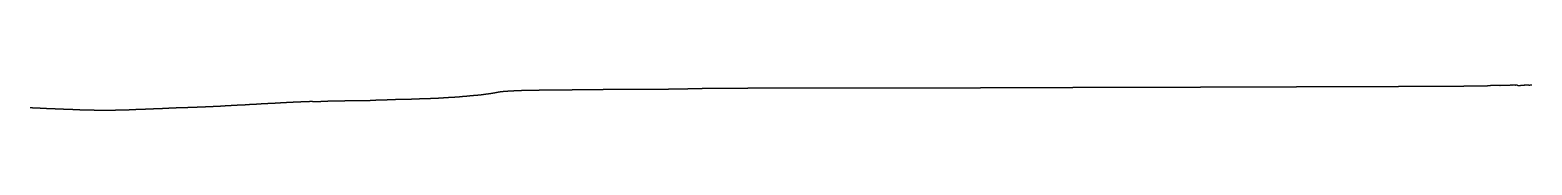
# Model space of a CAD drawing. Extents: x 0 to 74012, y -1199 to 50.
import ezdxf

# ---------------------------------------------------------------- set-up
doc = ezdxf.new("R2010")
doc.units = 0
doc.layers.add('TIN_interpolation', color=1, linetype='CONTINUOUS')

msp = doc.modelspace()

# ---------------------------------------------------------------- linework, layer by layer
at = {"layer": 'TIN_interpolation', "color": 7}
msp.add_polyline3d([(0, -1072, 0), (11, -1072, 0), (21, -1073, 0), (32, -1073, 0), (43, -1073, 0), (54, -1074, 0), (64, -1074, 0), (75, -1075, 0), (86, -1075, 0), (96, -1075, 0), (107, -1076, 0), (118, -1077, 0), (129, -1077, 0), (139, -1077, 0), (150, -1078, 0), (161, -1078, 0), (171, -1079, 0), (182, -1079, 0), (193, -1080, 0), (203, -1080, 0), (214, -1081, 0), (225, -1081, 0), (236, -1082, 0), (246, -1082, 0), (257, -1083, 0), (268, -1083, 0), (278, -1083, 0), (289, -1083, 0), (300, -1084, 0), (311, -1084, 0), (321, -1084, 0), (332, -1085, 0), (343, -1085, 0), (353, -1086, 0), (364, -1086, 0), (375, -1087, 0), (386, -1088, 0), (396, -1089, 0), (407, -1089, 0), (418, -1090, 0), (428, -1090, 0), (439, -1090, 0), (450, -1091, 0), (461, -1091, 0), (471, -1091, 0), (482, -1092, 0), (493, -1092, 0), (503, -1093, 0), (514, -1093, 0), (525, -1093, 0), (536, -1094, 0), (546, -1094, 0), (557, -1095, 0), (568, -1096, 0), (578, -1096, 0), (589, -1097, 0), (600, -1098, 0), (610, -1098, 0), (621, -1099, 0), (632, -1100, 0), (643, -1101, 0), (653, -1101, 0), (664, -1101, 0), (675, -1102, 0), (685, -1102, 0), (696, -1103, 0), (707, -1104, 0), (718, -1104, 0), (728, -1104, 0), (739, -1105, 0), (750, -1105, 0), (760, -1106, 0), (771, -1107, 0), (782, -1107, 0), (793, -1108, 0), (803, -1109, 0), (814, -1109, 0), (825, -1110, 0), (835, -1110, 0), (846, -1111, 0), (857, -1112, 0), (868, -1112, 0), (878, -1113, 0), (889, -1113, 0), (900, -1114, 0), (910, -1114, 0), (921, -1115, 0), (932, -1115, 0), (942, -1115, 0), (953, -1116, 0), (964, -1116, 0), (975, -1116, 0), (985, -1117, 0), (996, -1117, 0), (1007, -1117, 0), (1017, -1118, 0), (1028, -1118, 0), (1039, -1119, 0), (1050, -1119, 0), (1060, -1119, 0), (1071, -1120, 0), (1082, -1120, 0), (1092, -1120, 0), (1103, -1120, 0), (1114, -1121, 0), (1125, -1121, 0), (1135, -1121, 0), (1146, -1122, 0), (1157, -1122, 0), (1167, -1123, 0), (1178, -1123, 0), (1189, -1124, 0), (1200, -1124, 0), (1210, -1124, 0), (1221, -1125, 0), (1232, -1125, 0), (1242, -1126, 0), (1253, -1126, 0), (1264, -1127, 0), (1275, -1128, 0), (1285, -1128, 0), (1296, -1129, 0), (1307, -1129, 0), (1317, -1130, 0), (1328, -1130, 0), (1339, -1130, 0), (1349, -1131, 0), (1360, -1131, 0), (1371, -1131, 0), (1382, -1132, 0), (1392, -1132, 0), (1403, -1133, 0), (1414, -1133, 0), (1424, -1134, 0), (1435, -1134, 0), (1446, -1135, 0), (1457, -1135, 0), (1467, -1136, 0), (1478, -1136, 0), (1489, -1136, 0), (1499, -1137, 0), (1510, -1137, 0), (1521, -1137, 0), (1532, -1137, 0), (1542, -1138, 0), (1553, -1138, 0), (1564, -1138, 0), (1574, -1138, 0), (1585, -1139, 0), (1596, -1139, 0), (1607, -1139, 0), (1617, -1140, 0), (1628, -1140, 0), (1639, -1141, 0), (1649, -1142, 0), (1660, -1142, 0), (1671, -1143, 0), (1681, -1144, 0), (1692, -1144, 0), (1703, -1145, 0), (1714, -1145, 0), (1724, -1146, 0), (1735, -1146, 0), (1746, -1147, 0), (1756, -1147, 0), (1767, -1147, 0), (1778, -1148, 0), (1789, -1148, 0), (1799, -1148, 0), (1810, -1148, 0), (1821, -1149, 0), (1831, -1149, 0), (1842, -1149, 0), (1853, -1150, 0), (1864, -1150, 0), (1874, -1151, 0), (1885, -1151, 0), (1896, -1152, 0), (1906, -1152, 0), (1917, -1153, 0), (1928, -1153, 0), (1939, -1153, 0), (1949, -1153, 0), (1960, -1153, 0), (1971, -1153, 0), (1981, -1154, 0), (1992, -1154, 0), (2003, -1155, 0), (2014, -1155, 0), (2024, -1155, 0), (2035, -1155, 0), (2046, -1156, 0), (2056, -1156, 0), (2067, -1157, 0), (2078, -1157, 0), (2088, -1158, 0), (2099, -1158, 0), (2110, -1159, 0), (2121, -1159, 0), (2131, -1160, 0), (2142, -1160, 0), (2153, -1161, 0), (2163, -1162, 0), (2174, -1162, 0), (2185, -1163, 0), (2196, -1163, 0), (2206, -1164, 0), (2217, -1164, 0), (2228, -1165, 0), (2238, -1165, 0), (2249, -1166, 0), (2260, -1166, 0), (2271, -1167, 0), (2281, -1167, 0), (2292, -1168, 0), (2303, -1168, 0), (2313, -1169, 0), (2324, -1169, 0), (2335, -1169, 0), (2346, -1170, 0), (2356, -1170, 0), (2367, -1171, 0), (2378, -1171, 0), (2388, -1172, 0), (2399, -1173, 0), (2410, -1173, 0), (2420, -1174, 0), (2431, -1174, 0), (2442, -1174, 0), (2453, -1175, 0), (2463, -1175, 0), (2474, -1175, 0), (2485, -1176, 0), (2495, -1176, 0), (2506, -1176, 0), (2517, -1176, 0), (2528, -1177, 0), (2538, -1178, 0), (2549, -1178, 0), (2560, -1178, 0), (2570, -1179, 0), (2581, -1179, 0), (2592, -1180, 0), (2603, -1180, 0), (2613, -1181, 0), (2624, -1181, 0), (2635, -1181, 0), (2645, -1181, 0), (2656, -1181, 0), (2667, -1182, 0), (2678, -1182, 0), (2688, -1182, 0), (2699, -1182, 0), (2710, -1183, 0), (2720, -1183, 0), (2731, -1184, 0), (2742, -1184, 0), (2753, -1184, 0), (2763, -1185, 0), (2774, -1185, 0), (2785, -1185, 0), (2795, -1186, 0), (2806, -1186, 0), (2817, -1186, 0), (2827, -1186, 0), (2838, -1187, 0), (2849, -1187, 0), (2860, -1187, 0), (2870, -1187, 0), (2881, -1187, 0), (2892, -1187, 0), (2902, -1188, 0), (2913, -1187, 0), (2924, -1188, 0), (2935, -1188, 0), (2945, -1188, 0), (2956, -1188, 0), (2967, -1188, 0), (2977, -1188, 0), (2988, -1189, 0), (2999, -1189, 0), (3010, -1190, 0), (3020, -1190, 0), (3031, -1190, 0), (3042, -1190, 0), (3052, -1190, 0), (3063, -1191, 0), (3074, -1191, 0), (3085, -1191, 0), (3095, -1191, 0), (3106, -1191, 0), (3117, -1191, 0), (3127, -1191, 0), (3138, -1191, 0), (3149, -1191, 0), (3159, -1192, 0), (3170, -1192, 0), (3181, -1192, 0), (3192, -1192, 0), (3202, -1192, 0), (3213, -1193, 0), (3224, -1193, 0), (3234, -1193, 0), (3245, -1194, 0), (3256, -1194, 0), (3267, -1194, 0), (3277, -1194, 0), (3288, -1195, 0), (3299, -1195, 0), (3309, -1194, 0), (3320, -1195, 0), (3331, -1194, 0), (3342, -1195, 0), (3352, -1195, 0), (3363, -1195, 0), (3374, -1195, 0), (3384, -1195, 0), (3395, -1195, 0), (3406, -1195, 0), (3417, -1195, 0), (3427, -1195, 0), (3438, -1196, 0), (3449, -1196, 0), (3459, -1196, 0), (3470, -1196, 0), (3481, -1196, 0), (3492, -1196, 0), (3502, -1196, 0), (3513, -1196, 0), (3524, -1197, 0), (3534, -1196, 0), (3545, -1197, 0), (3556, -1197, 0), (3566, -1197, 0), (3577, -1197, 0), (3588, -1197, 0), (3599, -1197, 0), (3609, -1197, 0), (3620, -1197, 0), (3631, -1198, 0), (3641, -1197, 0), (3652, -1198, 0), (3666, -1198, 0), (3680, -1199, 0), (3690, -1198, 0), (3701, -1198, 0), (3712, -1198, 0), (3722, -1198, 0), (3733, -1198, 0), (3744, -1198, 0), (3755, -1197, 0), (3765, -1198, 0), (3776, -1197, 0), (3787, -1197, 0), (3798, -1197, 0), (3808, -1197, 0), (3819, -1197, 0), (3830, -1197, 0), (3840, -1197, 0), (3851, -1197, 0), (3862, -1197, 0), (3873, -1197, 0), (3883, -1197, 0), (3894, -1196, 0), (3905, -1197, 0), (3915, -1196, 0), (3926, -1196, 0), (3937, -1196, 0), (3948, -1196, 0), (3958, -1196, 0), (3969, -1196, 0), (3980, -1196, 0), (3990, -1196, 0), (4001, -1196, 0), (4012, -1195, 0), (4023, -1196, 0), (4033, -1195, 0), (4044, -1195, 0), (4055, -1195, 0), (4066, -1195, 0), (4076, -1194, 0), (4087, -1194, 0), (4098, -1194, 0), (4108, -1194, 0), (4119, -1193, 0), (4130, -1193, 0), (4141, -1193, 0), (4151, -1192, 0), (4162, -1192, 0), (4173, -1192, 0), (4183, -1192, 0), (4194, -1192, 0), (4205, -1192, 0), (4216, -1192, 0), (4226, -1191, 0), (4237, -1191, 0), (4248, -1191, 0), (4258, -1191, 0), (4269, -1191, 0), (4280, -1191, 0), (4291, -1190, 0), (4301, -1190, 0), (4312, -1190, 0), (4323, -1190, 0), (4333, -1189, 0), (4344, -1189, 0), (4355, -1189, 0), (4366, -1189, 0), (4376, -1189, 0), (4387, -1189, 0), (4398, -1188, 0), (4409, -1188, 0), (4419, -1188, 0), (4430, -1188, 0), (4441, -1188, 0), (4451, -1188, 0), (4462, -1187, 0), (4473, -1187, 0), (4484, -1187, 0), (4494, -1187, 0), (4505, -1187, 0), (4516, -1186, 0), (4526, -1186, 0), (4537, -1186, 0), (4548, -1185, 0), (4559, -1185, 0), (4569, -1185, 0), (4580, -1185, 0), (4591, -1184, 0), (4601, -1184, 0), (4612, -1183, 0), (4623, -1183, 0), (4634, -1183, 0), (4644, -1183, 0), (4655, -1182, 0), (4666, -1182, 0), (4677, -1182, 0), (4687, -1181, 0), (4698, -1181, 0), (4709, -1181, 0), (4719, -1181, 0), (4730, -1180, 0), (4741, -1180, 0), (4752, -1179, 0), (4762, -1179, 0), (4773, -1178, 0), (4784, -1178, 0), (4794, -1177, 0), (4805, -1177, 0), (4816, -1177, 0), (4827, -1176, 0), (4837, -1176, 0), (4848, -1176, 0), (4859, -1176, 0), (4869, -1175, 0), (4880, -1175, 0), (4891, -1175, 0), (4902, -1174, 0), (4912, -1174, 0), (4923, -1173, 0), (4934, -1173, 0), (4944, -1172, 0), (4955, -1172, 0), (4966, -1171, 0), (4977, -1170, 0), (4987, -1170, 0), (4998, -1169, 0), (5009, -1169, 0), (5020, -1168, 0), (5030, -1168, 0), (5041, -1167, 0), (5052, -1167, 0), (5062, -1166, 0), (5073, -1166, 0), (5084, -1165, 0), (5095, -1165, 0), (5105, -1164, 0), (5116, -1164, 0), (5127, -1163, 0), (5137, -1163, 0), (5148, -1162, 0), (5159, -1161, 0), (5170, -1161, 0), (5180, -1160, 0), (5191, -1160, 0), (5202, -1159, 0), (5212, -1159, 0), (5223, -1158, 0), (5234, -1158, 0), (5245, -1157, 0), (5255, -1157, 0), (5266, -1156, 0), (5277, -1155, 0), (5288, -1155, 0), (5298, -1155, 0), (5309, -1155, 0), (5320, -1155, 0), (5330, -1154, 0), (5341, -1154, 0), (5352, -1154, 0), (5363, -1154, 0), (5373, -1154, 0), (5384, -1154, 0), (5395, -1153, 0), (5405, -1153, 0), (5416, -1152, 0), (5427, -1152, 0), (5438, -1151, 0), (5448, -1151, 0), (5459, -1151, 0), (5470, -1150, 0), (5480, -1150, 0), (5491, -1149, 0), (5502, -1149, 0), (5513, -1149, 0), (5523, -1148, 0), (5534, -1148, 0), (5545, -1148, 0), (5555, -1147, 0), (5566, -1147, 0), (5577, -1147, 0), (5588, -1146, 0), (5598, -1146, 0), (5609, -1145, 0), (5620, -1145, 0), (5631, -1144, 0), (5641, -1144, 0), (5652, -1143, 0), (5663, -1143, 0), (5673, -1142, 0), (5684, -1142, 0), (5695, -1141, 0), (5706, -1141, 0), (5716, -1140, 0), (5727, -1140, 0), (5738, -1140, 0), (5748, -1139, 0), (5759, -1139, 0), (5770, -1139, 0), (5781, -1139, 0), (5791, -1139, 0), (5802, -1138, 0), (5813, -1138, 0), (5823, -1137, 0), (5834, -1137, 0), (5845, -1136, 0), (5856, -1136, 0), (5866, -1136, 0), (5877, -1135, 0), (5888, -1135, 0), (5898, -1134, 0), (5909, -1134, 0), (5920, -1133, 0), (5931, -1133, 0), (5941, -1132, 0), (5952, -1132, 0), (5963, -1132, 0), (5974, -1131, 0), (5984, -1131, 0), (5995, -1130, 0), (6006, -1130, 0), (6016, -1129, 0), (6027, -1129, 0), (6038, -1128, 0), (6049, -1128, 0), (6059, -1127, 0), (6070, -1127, 0), (6081, -1126, 0), (6091, -1126, 0), (6102, -1125, 0), (6113, -1125, 0), (6124, -1124, 0), (6134, -1124, 0), (6145, -1123, 0), (6156, -1123, 0), (6166, -1122, 0), (6177, -1122, 0), (6188, -1122, 0), (6199, -1121, 0), (6209, -1121, 0), (6220, -1121, 0), (6231, -1121, 0), (6242, -1121, 0), (6252, -1120, 0), (6263, -1120, 0), (6274, -1119, 0), (6284, -1119, 0), (6295, -1119, 0), (6306, -1118, 0), (6317, -1118, 0), (6327, -1118, 0), (6338, -1117, 0), (6349, -1117, 0), (6359, -1117, 0), (6370, -1116, 0), (6381, -1116, 0), (6392, -1116, 0), (6402, -1115, 0), (6413, -1115, 0), (6424, -1114, 0), (6434, -1114, 0), (6445, -1113, 0), (6456, -1113, 0), (6467, -1112, 0), (6477, -1112, 0), (6488, -1111, 0), (6499, -1110, 0), (6509, -1110, 0), (6520, -1109, 0), (6531, -1108, 0), (6542, -1108, 0), (6552, -1107, 0), (6563, -1107, 0), (6574, -1106, 0), (6585, -1106, 0), (6595, -1105, 0), (6606, -1105, 0), (6617, -1104, 0), (6627, -1104, 0), (6638, -1103, 0), (6649, -1103, 0), (6660, -1102, 0), (6670, -1102, 0), (6681, -1101, 0), (6692, -1100, 0), (6702, -1100, 0), (6713, -1099, 0), (6724, -1098, 0), (6735, -1097, 0), (6745, -1097, 0), (6756, -1096, 0), (6767, -1095, 0), (6777, -1095, 0), (6788, -1095, 0), (6799, -1094, 0), (6810, -1094, 0), (6820, -1094, 0), (6831, -1093, 0), (6842, -1093, 0), (6853, -1092, 0), (6863, -1092, 0), (6874, -1092, 0), (6885, -1091, 0), (6895, -1091, 0), (6906, -1090, 0), (6917, -1090, 0), (6928, -1089, 0), (6938, -1088, 0), (6949, -1088, 0), (6960, -1087, 0), (6970, -1087, 0), (6981, -1087, 0), (6992, -1086, 0), (7003, -1086, 0), (7013, -1086, 0), (7024, -1085, 0), (7035, -1085, 0), (7045, -1084, 0), (7056, -1083, 0), (7067, -1083, 0), (7078, -1082, 0), (7088, -1082, 0), (7099, -1081, 0), (7110, -1081, 0), (7120, -1080, 0), (7131, -1080, 0), (7142, -1079, 0), (7153, -1079, 0), (7163, -1078, 0), (7174, -1078, 0), (7185, -1078, 0), (7196, -1077, 0), (7206, -1077, 0), (7217, -1076, 0), (7228, -1076, 0), (7238, -1075, 0), (7249, -1075, 0), (7260, -1075, 0), (7271, -1074, 0), (7281, -1074, 0), (7292, -1074, 0), (7303, -1073, 0), (7313, -1073, 0), (7324, -1072, 0), (7335, -1072, 0), (7346, -1071, 0), (7356, -1071, 0), (7367, -1070, 0), (7378, -1070, 0), (7389, -1070, 0), (7399, -1070, 0), (7410, -1070, 0), (7421, -1069, 0), (7431, -1069, 0), (7442, -1069, 0), (7453, -1069, 0), (7464, -1069, 0), (7474, -1068, 0), (7485, -1068, 0), (7496, -1068, 0), (7507, -1067, 0), (7517, -1067, 0), (7528, -1067, 0), (7539, -1067, 0), (7550, -1067, 0), (7560, -1066, 0), (7571, -1066, 0), (7582, -1066, 0), (7593, -1065, 0), (7603, -1065, 0), (7614, -1064, 0), (7625, -1064, 0), (7635, -1064, 0), (7646, -1063, 0), (7657, -1063, 0), (7668, -1063, 0), (7678, -1063, 0), (7689, -1063, 0), (7700, -1062, 0), (7711, -1062, 0), (7721, -1062, 0), (7732, -1061, 0), (7743, -1061, 0), (7754, -1061, 0), (7764, -1060, 0), (7775, -1060, 0), (7786, -1059, 0), (7796, -1059, 0), (7807, -1059, 0), (7818, -1058, 0), (7829, -1058, 0), (7839, -1058, 0), (7850, -1057, 0), (7861, -1057, 0), (7872, -1057, 0), (7882, -1056, 0), (7893, -1056, 0), (7904, -1056, 0), (7915, -1055, 0), (7925, -1055, 0), (7936, -1054, 0), (7947, -1054, 0), (7957, -1054, 0), (7968, -1053, 0), (7979, -1053, 0), (7990, -1053, 0), (8000, -1052, 0), (8011, -1052, 0), (8022, -1052, 0), (8033, -1051, 0), (8043, -1051, 0), (8054, -1050, 0), (8065, -1050, 0), (8076, -1050, 0), (8086, -1049, 0), (8097, -1049, 0), (8108, -1048, 0), (8118, -1048, 0), (8129, -1048, 0), (8140, -1047, 0), (8151, -1047, 0), (8161, -1047, 0), (8161, -1047, 0), (8172, -1046, 0), (8183, -1046, 0), (8194, -1046, 0), (8204, -1045, 0), (8215, -1045, 0), (8226, -1044, 0), (8236, -1044, 0), (8247, -1043, 0), (8258, -1043, 0), (8268, -1042, 0), (8279, -1042, 0), (8290, -1041, 0), (8301, -1041, 0), (8311, -1041, 0), (8322, -1040, 0), (8333, -1040, 0), (8343, -1040, 0), (8354, -1039, 0), (8365, -1039, 0), (8375, -1038, 0), (8386, -1038, 0), (8397, -1037, 0), (8408, -1037, 0), (8418, -1037, 0), (8429, -1036, 0), (8440, -1036, 0), (8450, -1035, 0), (8461, -1035, 0), (8472, -1034, 0), (8482, -1034, 0), (8493, -1033, 0), (8504, -1033, 0), (8515, -1033, 0), (8525, -1032, 0), (8536, -1032, 0), (8547, -1031, 0), (8557, -1031, 0), (8568, -1031, 0), (8579, -1030, 0), (8589, -1030, 0), (8600, -1029, 0), (8611, -1029, 0), (8622, -1029, 0), (8632, -1028, 0), (8643, -1028, 0), (8654, -1027, 0), (8664, -1026, 0), (8675, -1026, 0), (8686, -1025, 0), (8696, -1024, 0), (8707, -1024, 0), (8718, -1023, 0), (8729, -1022, 0), (8739, -1021, 0), (8750, -1021, 0), (8761, -1020, 0), (8771, -1020, 0), (8782, -1019, 0), (8792, -1019, 0), (8803, -1018, 0), (8813, -1018, 0), (8823, -1018, 0), (8834, -1017, 0), (8844, -1017, 0), (8854, -1016, 0), (8865, -1016, 0), (8875, -1015, 0), (8885, -1015, 0), (8896, -1015, 0), (8906, -1015, 0), (8917, -1014, 0), (8927, -1014, 0), (8937, -1013, 0), (8948, -1013, 0), (8958, -1013, 0), (8968, -1012, 0), (8979, -1012, 0), (8989, -1011, 0), (8999, -1012, 0), (9010, -1011, 0), (9020, -1011, 0), (9030, -1010, 0), (9041, -1010, 0), (9051, -1010, 0), (9061, -1010, 0), (9072, -1010, 0), (9082, -1010, 0), (9092, -1009, 0), (9103, -1009, 0), (9113, -1008, 0), (9123, -1008, 0), (9134, -1007, 0), (9144, -1007, 0), (9154, -1006, 0), (9165, -1006, 0), (9175, -1006, 0), (9185, -1005, 0), (9196, -1004, 0), (9206, -1004, 0), (9216, -1003, 0), (9227, -1003, 0), (9237, -1002, 0), (9248, -1001, 0), (9258, -1001, 0), (9268, -1000, 0), (9279, -999, 0), (9289, -999, 0), (9299, -998, 0), (9310, -998, 0), (9320, -997, 0), (9330, -996, 0), (9341, -996, 0), (9351, -995, 0), (9361, -995, 0), (9372, -994, 0), (9382, -994, 0), (9392, -993, 0), (9403, -993, 0), (9413, -992, 0), (9423, -992, 0), (9434, -991, 0), (9444, -991, 0), (9454, -990, 0), (9465, -989, 0), (9475, -989, 0), (9485, -988, 0), (9496, -987, 0), (9506, -987, 0), (9516, -986, 0), (9527, -985, 0), (9537, -985, 0), (9548, -984, 0), (9558, -983, 0), (9568, -982, 0), (9579, -981, 0), (9589, -981, 0), (9599, -979, 0), (9610, -978, 0), (9620, -977, 0), (9630, -976, 0), (9641, -975, 0), (9651, -975, 0), (9661, -974, 0), (9672, -974, 0), (9682, -973, 0), (9692, -973, 0), (9703, -972, 0), (9713, -971, 0), (9723, -971, 0), (9733, -970, 0), (9743, -970, 0), (9753, -969, 0), (9763, -969, 0), (9773, -968, 0), (9783, -968, 0), (9793, -967, 0), (9803, -967, 0), (9813, -966, 0), (9823, -966, 0), (9833, -965, 0), (9843, -965, 0), (9854, -964, 0), (9864, -963, 0), (9874, -963, 0), (9884, -962, 0), (9894, -962, 0), (9904, -961, 0), (9914, -961, 0), (9924, -960, 0), (9934, -960, 0), (9944, -959, 0), (9954, -959, 0), (9964, -958, 0), (9974, -958, 0), (9984, -957, 0), (9994, -957, 0), (10004, -957, 0), (10014, -956, 0), (10024, -955, 0), (10034, -955, 0), (10044, -954, 0), (10054, -954, 0), (10064, -953, 0), (10074, -953, 0), (10084, -952, 0), (10094, -952, 0), (10104, -951, 0), (10114, -951, 0), (10125, -950, 0), (10135, -949, 0), (10145, -949, 0), (10155, -948, 0), (10165, -947, 0), (10175, -947, 0), (10185, -946, 0), (10195, -945, 0), (10205, -945, 0), (10215, -944, 0), (10225, -944, 0), (10235, -943, 0), (10245, -943, 0), (10255, -943, 0), (10265, -942, 0), (10275, -942, 0), (10285, -941, 0), (10295, -941, 0), (10305, -940, 0), (10315, -940, 0), (10325, -939, 0), (10335, -939, 0), (10345, -938, 0), (10355, -938, 0), (10365, -937, 0), (10375, -937, 0), (10385, -936, 0), (10396, -936, 0), (10406, -935, 0), (10416, -935, 0), (10426, -935, 0), (10436, -934, 0), (10446, -934, 0), (10456, -934, 0), (10466, -933, 0), (10476, -933, 0), (10486, -933, 0), (10496, -933, 0), (10506, -932, 0), (10516, -932, 0), (10526, -932, 0), (10536, -931, 0), (10546, -931, 0), (10556, -930, 0), (10566, -930, 0), (10576, -929, 0), (10586, -929, 0), (10596, -928, 0), (10606, -928, 0), (10616, -927, 0), (10626, -926, 0), (10636, -926, 0), (10646, -925, 0), (10656, -923, 0), (10667, -922, 0), (10677, -921, 0), (10687, -920, 0), (10697, -919, 0), (10707, -918, 0), (10717, -917, 0), (10727, -917, 0), (10737, -916, 0), (10747, -915, 0), (10757, -914, 0), (10767, -914, 0), (10777, -913, 0), (10787, -913, 0), (10797, -912, 0), (10807, -912, 0), (10817, -911, 0), (10827, -911, 0), (10837, -910, 0), (10847, -910, 0), (10857, -909, 0), (10867, -909, 0), (10877, -908, 0), (10887, -908, 0), (10897, -907, 0), (10907, -907, 0), (10917, -907, 0), (10927, -906, 0), (10938, -906, 0), (10948, -905, 0), (10958, -905, 0), (10968, -904, 0), (10978, -904, 0), (10988, -903, 0), (10998, -903, 0), (11008, -903, 0), (11018, -902, 0), (11028, -902, 0), (11038, -901, 0), (11048, -901, 0), (11058, -901, 0), (11068, -900, 0), (11078, -900, 0), (11088, -900, 0), (11098, -899, 0), (11108, -899, 0), (11118, -898, 0), (11128, -898, 0), (11138, -897, 0), (11148, -896, 0), (11158, -896, 0), (11168, -895, 0), (11178, -895, 0), (11188, -894, 0), (11198, -893, 0), (11209, -893, 0), (11219, -892, 0), (11229, -892, 0), (11239, -891, 0), (11249, -890, 0), (11259, -890, 0), (11269, -889, 0), (11279, -888, 0), (11289, -887, 0), (11299, -886, 0), (11309, -885, 0), (11319, -885, 0), (11329, -884, 0), (11339, -883, 0), (11349, -882, 0), (11359, -881, 0), (11369, -880, 0), (11379, -880, 0), (11389, -879, 0), (11399, -878, 0), (11409, -877, 0), (11419, -876, 0), (11429, -875, 0), (11439, -875, 0), (11449, -874, 0), (11459, -874, 0), (11469, -873, 0), (11479, -873, 0), (11490, -872, 0), (11500, -872, 0), (11510, -871, 0), (11520, -871, 0), (11530, -870, 0), (11540, -870, 0), (11550, -870, 0), (11560, -869, 0), (11570, -869, 0), (11580, -868, 0), (11590, -868, 0), (11600, -867, 0), (11610, -867, 0), (11620, -867, 0), (11630, -866, 0), (11640, -866, 0), (11650, -865, 0), (11660, -865, 0), (11670, -864, 0), (11680, -864, 0), (11690, -864, 0), (11700, -863, 0), (11710, -863, 0), (11720, -862, 0), (11730, -862, 0), (11740, -862, 0), (11750, -861, 0), (11761, -861, 0), (11771, -860, 0), (11781, -860, 0), (11791, -859, 0), (11801, -859, 0), (11811, -859, 0), (11821, -858, 0), (11831, -858, 0), (11841, -858, 0), (11851, -857, 0), (11861, -857, 0), (11871, -856, 0), (11881, -856, 0), (11891, -855, 0), (11901, -855, 0), (11911, -854, 0), (11921, -854, 0), (11931, -853, 0), (11941, -853, 0), (11951, -852, 0), (11961, -852, 0), (11971, -851, 0), (11981, -851, 0), (11991, -850, 0), (12001, -850, 0), (12011, -850, 0), (12021, -849, 0), (12032, -848, 0), (12042, -848, 0), (12052, -847, 0), (12062, -847, 0), (12072, -846, 0), (12082, -846, 0), (12082, -846, 0), (12092, -845, 0), (12102, -845, 0), (12113, -844, 0), (12123, -844, 0), (12133, -843, 0), (12144, -843, 0), (12154, -842, 0), (12164, -842, 0), (12175, -842, 0), (12185, -841, 0), (12195, -841, 0), (12206, -840, 0), (12216, -840, 0), (12226, -839, 0), (12237, -838, 0), (12247, -837, 0), (12257, -836, 0), (12267, -836, 0), (12278, -835, 0), (12288, -834, 0), (12298, -833, 0), (12309, -832, 0), (12319, -831, 0), (12329, -830, 0), (12340, -830, 0), (12350, -829, 0), (12360, -828, 0), (12371, -827, 0), (12381, -825, 0), (12391, -824, 0), (12402, -824, 0), (12412, -823, 0), (12422, -822, 0), (12433, -821, 0), (12443, -820, 0), (12453, -820, 0), (12464, -819, 0), (12474, -819, 0), (12484, -819, 0), (12495, -818, 0), (12505, -818, 0), (12515, -817, 0), (12525, -817, 0), (12536, -817, 0), (12546, -816, 0), (12556, -816, 0), (12567, -815, 0), (12577, -815, 0), (12587, -814, 0), (12598, -814, 0), (12608, -814, 0), (12618, -813, 0), (12629, -813, 0), (12639, -813, 0), (12649, -812, 0), (12660, -812, 0), (12670, -812, 0), (12680, -811, 0), (12691, -811, 0), (12701, -811, 0), (12711, -810, 0), (12722, -810, 0), (12732, -810, 0), (12742, -809, 0), (12753, -809, 0), (12763, -808, 0), (12773, -808, 0), (12783, -808, 0), (12794, -807, 0), (12804, -806, 0), (12814, -806, 0), (12825, -806, 0), (12835, -805, 0), (12845, -804, 0), (12856, -803, 0), (12866, -802, 0), (12876, -802, 0), (12887, -801, 0), (12897, -800, 0), (12907, -800, 0), (12918, -799, 0), (12928, -799, 0), (12938, -798, 0), (12949, -798, 0), (12959, -797, 0), (12969, -796, 0), (12980, -796, 0), (12990, -795, 0), (13000, -794, 0), (13011, -794, 0), (13021, -794, 0), (13031, -793, 0), (13041, -793, 0), (13052, -792, 0), (13063, -792, 0), (13073, -791, 0), (13084, -791, 0), (13095, -791, 0), (13105, -791, 0), (13116, -790, 0), (13127, -790, 0), (13137, -790, 0), (13148, -789, 0), (13159, -789, 0), (13169, -789, 0), (13180, -788, 0), (13191, -788, 0), (13201, -787, 0), (13212, -787, 0), (13223, -786, 0), (13233, -786, 0), (13244, -785, 0), (13255, -785, 0), (13265, -784, 0), (13276, -783, 0), (13287, -783, 0), (13297, -782, 0), (13308, -781, 0), (13319, -781, 0), (13329, -780, 0), (13340, -780, 0), (13351, -779, 0), (13361, -779, 0), (13372, -778, 0), (13383, -778, 0), (13393, -777, 0), (13404, -777, 0), (13415, -776, 0), (13425, -775, 0), (13436, -775, 0), (13447, -775, 0), (13457, -775, 0), (13468, -774, 0), (13479, -774, 0), (13489, -774, 0), (13500, -773, 0), (13511, -773, 0), (13521, -773, 0), (13532, -773, 0), (13543, -772, 0), (13553, -772, 0), (13564, -772, 0), (13575, -772, 0), (13585, -771, 0), (13596, -771, 0), (13607, -771, 0), (13617, -770, 0), (13628, -770, 0), (13639, -770, 0), (13649, -769, 0), (13660, -769, 0), (13671, -768, 0), (13681, -768, 0), (13692, -768, 0), (13703, -767, 0), (13714, -767, 0), (13725, -766, 0), (13736, -765, 0), (13748, -765, 0), (13759, -764, 0), (13770, -764, 0), (13781, -763, 0), (13792, -763, 0), (13803, -763, 0), (13814, -763, 0), (13825, -763, 0), (13836, -763, 0), (13847, -763, 0), (13858, -763, 0), (13869, -763, 0), (13880, -763, 0), (13891, -763, 0), (13902, -763, 0), (13913, -764, 0), (13924, -764, 0), (13935, -764, 0), (13946, -764, 0), (13957, -764, 0), (13968, -764, 0), (13979, -764, 0), (13990, -765, 0), (14001, -765, 0), (14013, -766, 0), (14024, -766, 0), (14036, -767, 0), (14047, -767, 0), (14058, -767, 0), (14070, -767, 0), (14081, -767, 0), (14093, -767, 0), (14104, -767, 0), (14115, -767, 0), (14127, -767, 0), (14138, -766, 0), (14150, -766, 0), (14161, -766, 0), (14173, -766, 0), (14184, -766, 0), (14195, -766, 0), (14207, -766, 0), (14218, -766, 0), (14230, -766, 0), (14241, -766, 0), (14253, -766, 0), (14264, -766, 0), (14275, -766, 0), (14287, -765, 0), (14298, -765, 0), (14310, -765, 0), (14321, -765, 0), (14333, -765, 0), (14345, -763, 0), (14357, -761, 0), (14369, -760, 0), (14380, -757, 0), (14392, -756, 0), (14404, -755, 0), (14416, -754, 0), (14428, -754, 0), (14440, -753, 0), (14451, -753, 0), (14463, -752, 0), (14475, -752, 0), (14487, -751, 0), (14499, -751, 0), (14511, -751, 0), (14523, -751, 0), (14534, -750, 0), (14546, -751, 0), (14558, -751, 0), (14570, -751, 0), (14582, -751, 0), (14594, -750, 0), (14606, -750, 0), (14617, -750, 0), (14629, -750, 0), (14641, -749, 0), (14653, -749, 0), (14666, -748, 0), (14678, -748, 0), (14690, -747, 0), (14703, -747, 0), (14715, -747, 0), (14727, -747, 0), (14740, -747, 0), (14752, -747, 0), (14764, -747, 0), (14776, -747, 0), (14789, -747, 0), (14801, -748, 0), (14813, -747, 0), (14826, -747, 0), (14838, -747, 0), (14850, -747, 0), (14863, -747, 0), (14875, -747, 0), (14887, -747, 0), (14899, -746, 0), (14912, -746, 0), (14924, -746, 0), (14936, -745, 0), (14949, -746, 0), (14961, -746, 0), (14973, -745, 0), (14986, -745, 0), (14998, -745, 0), (15010, -745, 0), (15023, -745, 0), (15035, -745, 0), (15048, -745, 0), (15060, -745, 0), (15072, -744, 0), (15085, -744, 0), (15097, -743, 0), (15109, -743, 0), (15122, -743, 0), (15134, -743, 0), (15146, -742, 0), (15159, -742, 0), (15171, -742, 0), (15184, -742, 0), (15196, -742, 0), (15208, -741, 0), (15221, -741, 0), (15233, -741, 0), (15245, -740, 0), (15258, -740, 0), (15270, -740, 0), (15282, -739, 0), (15295, -738, 0), (15307, -738, 0), (15320, -737, 0), (15332, -737, 0), (15344, -736, 0), (15357, -736, 0), (15369, -736, 0), (15381, -735, 0), (15394, -735, 0), (15406, -734, 0), (15418, -734, 0), (15431, -733, 0), (15443, -733, 0), (15456, -733, 0), (15468, -732, 0), (15480, -732, 0), (15493, -731, 0), (15505, -731, 0), (15517, -731, 0), (15530, -730, 0), (15542, -730, 0), (15554, -730, 0), (15567, -730, 0), (15579, -730, 0), (15592, -730, 0), (15604, -730, 0), (15616, -729, 0), (15629, -729, 0), (15641, -729, 0), (15653, -729, 0), (15666, -729, 0), (15678, -730, 0), (15690, -730, 0), (15703, -730, 0), (15715, -730, 0), (15728, -730, 0), (15740, -730, 0), (15752, -730, 0), (15765, -730, 0), (15777, -730, 0), (15789, -730, 0), (15802, -730, 0), (15814, -730, 0), (15826, -730, 0), (15839, -730, 0), (15851, -730, 0), (15864, -730, 0), (15876, -730, 0), (15888, -729, 0), (15901, -729, 0), (15913, -729, 0), (15925, -729, 0), (15938, -729, 0), (15950, -728, 0), (15962, -728, 0), (15975, -728, 0), (15987, -727, 0), (16000, -727, 0), (16012, -727, 0), (16024, -726, 0), (16037, -726, 0), (16049, -726, 0), (16061, -725, 0), (16074, -725, 0), (16086, -725, 0), (16098, -725, 0), (16111, -724, 0), (16123, -724, 0), (16136, -724, 0), (16148, -724, 0), (16160, -723, 0), (16173, -723, 0), (16185, -723, 0), (16197, -723, 0), (16210, -723, 0), (16222, -723, 0), (16234, -723, 0), (16247, -722, 0), (16259, -722, 0), (16272, -722, 0), (16284, -722, 0), (16296, -722, 0), (16309, -722, 0), (16321, -722, 0), (16333, -722, 0), (16346, -722, 0), (16358, -722, 0), (16370, -722, 0), (16383, -722, 0), (16395, -722, 0), (16408, -722, 0), (16420, -721, 0), (16432, -721, 0), (16445, -722, 0), (16457, -722, 0), (16469, -721, 0), (16482, -721, 0), (16494, -721, 0), (16506, -721, 0), (16519, -721, 0), (16531, -720, 0), (16544, -720, 0), (16556, -720, 0), (16568, -720, 0), (16581, -720, 0), (16593, -720, 0), (16605, -719, 0), (16618, -719, 0), (16630, -719, 0), (16642, -719, 0), (16655, -718, 0), (16667, -718, 0), (16680, -717, 0), (16692, -717, 0), (16704, -716, 0), (16717, -716, 0), (16729, -716, 0), (16741, -715, 0), (16754, -715, 0), (16766, -714, 0), (16778, -714, 0), (16791, -713, 0), (16803, -712, 0), (16816, -712, 0), (16828, -711, 0), (16840, -710, 0), (16853, -709, 0), (16865, -709, 0), (16877, -708, 0), (16890, -707, 0), (16902, -706, 0), (16915, -705, 0), (16927, -704, 0), (16939, -703, 0), (16952, -702, 0), (16964, -702, 0), (16976, -701, 0), (16989, -700, 0), (17001, -700, 0), (17013, -699, 0), (17026, -698, 0), (17038, -698, 0), (17051, -697, 0), (17063, -697, 0), (17075, -696, 0), (17088, -696, 0), (17100, -695, 0), (17112, -695, 0), (17125, -694, 0), (17137, -694, 0), (17149, -693, 0), (17162, -693, 0), (17174, -692, 0), (17187, -692, 0), (17199, -691, 0), (17211, -691, 0), (17224, -691, 0), (17236, -690, 0), (17248, -690, 0), (17261, -689, 0), (17273, -689, 0), (17285, -688, 0), (17298, -688, 0), (17310, -688, 0), (17323, -687, 0), (17335, -687, 0), (17347, -687, 0), (17360, -686, 0), (17372, -686, 0), (17384, -686, 0), (17397, -685, 0), (17409, -685, 0), (17421, -685, 0), (17434, -684, 0), (17446, -684, 0), (17459, -684, 0), (17471, -683, 0), (17483, -683, 0), (17496, -683, 0), (17508, -683, 0), (17520, -683, 0), (17533, -683, 0), (17545, -682, 0), (17557, -682, 0), (17570, -682, 0), (17582, -682, 0), (17595, -682, 0), (17607, -681, 0), (17619, -681, 0), (17632, -681, 0), (17644, -680, 0), (17656, -680, 0), (17669, -680, 0), (17681, -680, 0), (17693, -679, 0), (17706, -679, 0), (17718, -679, 0), (17731, -679, 0), (17743, -679, 0), (17755, -678, 0), (17768, -678, 0), (17780, -678, 0), (17792, -677, 0), (17805, -677, 0), (17817, -676, 0), (17829, -675, 0), (17842, -674, 0), (17854, -673, 0), (17867, -672, 0), (17879, -671, 0), (17891, -670, 0), (17904, -669, 0), (17916, -668, 0), (17928, -667, 0), (17941, -666, 0), (17953, -666, 0), (17965, -665, 0), (17978, -665, 0), (17990, -665, 0), (18003, -665, 0), (18015, -664, 0), (18027, -664, 0), (18040, -664, 0), (18052, -663, 0), (18064, -663, 0), (18077, -663, 0), (18089, -663, 0), (18101, -662, 0), (18114, -662, 0), (18126, -662, 0), (18139, -661, 0), (18151, -661, 0), (18163, -660, 0), (18176, -660, 0), (18188, -660, 0), (18200, -659, 0), (18213, -659, 0), (18225, -659, 0), (18237, -658, 0), (18250, -658, 0), (18262, -657, 0), (18275, -657, 0), (18287, -657, 0), (18299, -657, 0), (18312, -657, 0), (18324, -656, 0), (18336, -656, 0), (18349, -656, 0), (18361, -656, 0), (18373, -656, 0), (18386, -656, 0), (18398, -656, 0), (18411, -656, 0), (18423, -656, 0), (18435, -656, 0), (18448, -656, 0), (18460, -655, 0), (18472, -655, 0), (18485, -655, 0), (18497, -655, 0), (18509, -655, 0), (18522, -655, 0), (18534, -655, 0), (18547, -654, 0), (18559, -654, 0), (18571, -654, 0), (18584, -654, 0), (18596, -654, 0), (18608, -654, 0), (18621, -654, 0), (18633, -654, 0), (18645, -653, 0), (18658, -653, 0), (18670, -653, 0), (18683, -652, 0), (18695, -652, 0), (18707, -651, 0), (18707, -651, 0), (18719, -651, 0), (18732, -650, 0), (18744, -650, 0), (18756, -650, 0), (18768, -649, 0), (18780, -649, 0), (18792, -649, 0), (18805, -648, 0), (18817, -648, 0), (18829, -647, 0), (18841, -647, 0), (18853, -646, 0), (18865, -646, 0), (18877, -645, 0), (18890, -645, 0), (18902, -645, 0), (18914, -644, 0), (18926, -644, 0), (18938, -643, 0), (18950, -643, 0), (18963, -642, 0), (18975, -641, 0), (18987, -641, 0), (18999, -640, 0), (19011, -640, 0), (19023, -639, 0), (19036, -638, 0), (19048, -638, 0), (19059, -637, 0), (19071, -637, 0), (19083, -636, 0), (19095, -635, 0), (19106, -635, 0), (19118, -634, 0), (19130, -634, 0), (19142, -633, 0), (19153, -633, 0), (19165, -632, 0), (19177, -632, 0), (19189, -632, 0), (19200, -631, 0), (19212, -631, 0), (19224, -630, 0), (19236, -630, 0), (19247, -629, 0), (19259, -629, 0), (19271, -628, 0), (19282, -628, 0), (19294, -627, 0), (19306, -627, 0), (19318, -627, 0), (19329, -627, 0), (19341, -626, 0), (19353, -626, 0), (19365, -626, 0), (19376, -626, 0), (19388, -626, 0), (19399, -626, 0), (19411, -625, 0), (19422, -626, 0), (19433, -625, 0), (19445, -626, 0), (19456, -625, 0), (19468, -625, 0), (19479, -625, 0), (19490, -625, 0), (19502, -625, 0), (19513, -625, 0), (19524, -624, 0), (19536, -625, 0), (19547, -624, 0), (19558, -624, 0), (19570, -623, 0), (19581, -623, 0), (19592, -622, 0), (19604, -622, 0), (19615, -621, 0), (19626, -621, 0), (19638, -620, 0), (19649, -620, 0), (19660, -619, 0), (19672, -619, 0), (19683, -618, 0), (19694, -618, 0), (19706, -618, 0), (19717, -617, 0), (19729, -617, 0), (19739, -616, 0), (19750, -615, 0), (19761, -615, 0), (19772, -614, 0), (19783, -614, 0), (19794, -613, 0), (19805, -613, 0), (19816, -612, 0), (19827, -612, 0), (19838, -611, 0), (19849, -611, 0), (19860, -610, 0), (19871, -610, 0), (19882, -610, 0), (19893, -609, 0), (19904, -609, 0), (19915, -609, 0), (19926, -609, 0), (19937, -608, 0), (19948, -608, 0), (19959, -607, 0), (19970, -607, 0), (19981, -607, 0), (19992, -606, 0), (20003, -606, 0), (20014, -605, 0), (20025, -605, 0), (20036, -604, 0), (20047, -604, 0), (20058, -603, 0), (20069, -603, 0), (20080, -602, 0), (20090, -602, 0), (20101, -601, 0), (20111, -601, 0), (20122, -601, 0), (20133, -600, 0), (20143, -599, 0), (20154, -599, 0), (20165, -598, 0), (20175, -597, 0), (20186, -597, 0), (20197, -596, 0), (20207, -595, 0), (20218, -594, 0), (20228, -593, 0), (20239, -593, 0), (20250, -592, 0), (20260, -591, 0), (20271, -590, 0), (20282, -590, 0), (20292, -589, 0), (20303, -588, 0), (20314, -587, 0), (20324, -587, 0), (20335, -586, 0), (20346, -585, 0), (20356, -584, 0), (20367, -583, 0), (20377, -583, 0), (20388, -582, 0), (20399, -581, 0), (20409, -581, 0), (20420, -580, 0), (20431, -579, 0), (20441, -579, 0), (20452, -578, 0), (20463, -577, 0), (20473, -577, 0), (20484, -576, 0), (20494, -575, 0), (20505, -575, 0), (20516, -574, 0), (20526, -574, 0), (20537, -573, 0), (20548, -572, 0), (20558, -572, 0), (20569, -571, 0), (20580, -570, 0), (20590, -569, 0), (20601, -569, 0), (20611, -568, 0), (20622, -567, 0), (20633, -566, 0), (20643, -566, 0), (20654, -565, 0), (20665, -564, 0), (20675, -564, 0), (20686, -563, 0), (20697, -563, 0), (20707, -562, 0), (20718, -562, 0), (20728, -561, 0), (20739, -561, 0), (20750, -560, 0), (20760, -559, 0), (20770, -559, 0), (20781, -558, 0), (20791, -557, 0), (20801, -557, 0), (20812, -556, 0), (20822, -556, 0), (20832, -555, 0), (20843, -554, 0), (20853, -554, 0), (20863, -554, 0), (20874, -553, 0), (20884, -552, 0), (20894, -552, 0), (20904, -551, 0), (20915, -551, 0), (20925, -550, 0), (20935, -550, 0), (20946, -549, 0), (20956, -548, 0), (20966, -548, 0), (20977, -547, 0), (20987, -547, 0), (20997, -546, 0), (21008, -546, 0), (21018, -545, 0), (21028, -545, 0), (21039, -544, 0), (21049, -544, 0), (21059, -543, 0), (21070, -542, 0), (21080, -542, 0), (21090, -541, 0), (21100, -541, 0), (21111, -540, 0), (21121, -539, 0), (21131, -538, 0), (21142, -536, 0), (21152, -535, 0), (21162, -534, 0), (21173, -533, 0), (21183, -532, 0), (21193, -530, 0), (21204, -529, 0), (21214, -528, 0), (21224, -526, 0), (21235, -525, 0), (21245, -524, 0), (21255, -523, 0), (21266, -521, 0), (21276, -520, 0), (21286, -519, 0), (21296, -518, 0), (21307, -517, 0), (21317, -515, 0), (21327, -514, 0), (21338, -514, 0), (21348, -513, 0), (21358, -512, 0), (21369, -512, 0), (21379, -511, 0), (21389, -510, 0), (21400, -510, 0), (21410, -509, 0), (21420, -509, 0), (21431, -508, 0), (21441, -507, 0), (21451, -507, 0), (21461, -506, 0), (21471, -505, 0), (21481, -505, 0), (21491, -504, 0), (21501, -503, 0), (21511, -502, 0), (21521, -502, 0), (21531, -501, 0), (21541, -500, 0), (21551, -498, 0), (21561, -497, 0), (21571, -496, 0), (21581, -495, 0), (21591, -493, 0), (21601, -492, 0), (21611, -491, 0), (21621, -490, 0), (21631, -489, 0), (21641, -488, 0), (21651, -487, 0), (21661, -485, 0), (21671, -484, 0), (21681, -483, 0), (21691, -482, 0), (21701, -481, 0), (21711, -480, 0), (21721, -479, 0), (21731, -478, 0), (21741, -478, 0), (21751, -477, 0), (21761, -476, 0), (21771, -475, 0), (21781, -474, 0), (21791, -474, 0), (21801, -473, 0), (21811, -472, 0), (21821, -471, 0), (21831, -470, 0), (21841, -469, 0), (21851, -468, 0), (21861, -468, 0), (21871, -467, 0), (21881, -466, 0), (21891, -465, 0), (21901, -464, 0), (21911, -463, 0), (21921, -463, 0), (21931, -462, 0), (21941, -461, 0), (21951, -460, 0), (21961, -459, 0), (21971, -459, 0), (21981, -458, 0), (21991, -457, 0), (22001, -457, 0), (22011, -456, 0), (22021, -455, 0), (22031, -455, 0), (22041, -454, 0), (22051, -453, 0), (22061, -452, 0), (22071, -452, 0), (22081, -451, 0), (22091, -450, 0), (22101, -449, 0), (22111, -448, 0), (22122, -447, 0), (22132, -447, 0), (22142, -445, 0), (22153, -444, 0), (22163, -443, 0), (22173, -442, 0), (22184, -441, 0), (22194, -440, 0), (22204, -439, 0), (22215, -437, 0), (22225, -436, 0), (22235, -435, 0), (22246, -434, 0), (22256, -432, 0), (22266, -430, 0), (22276, -429, 0), (22287, -427, 0), (22297, -426, 0), (22307, -424, 0), (22318, -422, 0), (22328, -421, 0), (22338, -419, 0), (22349, -418, 0), (22359, -416, 0), (22369, -414, 0), (22380, -412, 0), (22390, -410, 0), (22400, -409, 0), (22411, -408, 0), (22421, -406, 0), (22431, -405, 0), (22442, -404, 0), (22452, -403, 0), (22462, -402, 0), (22472, -400, 0), (22483, -399, 0), (22493, -397, 0), (22503, -396, 0), (22514, -395, 0), (22524, -394, 0), (22534, -393, 0), (22545, -391, 0), (22555, -390, 0), (22565, -389, 0), (22576, -387, 0), (22586, -386, 0), (22596, -385, 0), (22607, -383, 0), (22617, -382, 0), (22627, -381, 0), (22637, -379, 0), (22648, -378, 0), (22658, -377, 0), (22668, -375, 0), (22679, -373, 0), (22689, -372, 0), (22699, -371, 0), (22710, -369, 0), (22720, -368, 0), (22730, -366, 0), (22741, -364, 0), (22751, -363, 0), (22761, -361, 0), (22772, -359, 0), (22782, -358, 0), (22792, -356, 0), (22803, -354, 0), (22813, -352, 0), (22823, -351, 0), (22833, -349, 0), (22844, -347, 0), (22854, -345, 0), (22864, -343, 0), (22875, -341, 0), (22885, -339, 0), (22895, -337, 0), (22906, -336, 0), (22916, -334, 0), (22926, -332, 0), (22937, -330, 0), (22947, -328, 0), (22957, -326, 0), (22968, -324, 0), (22978, -322, 0), (22988, -320, 0), (22999, -316, 0), (23009, -315, 0), (23019, -313, 0), (23029, -311, 0), (23040, -309, 0), (23050, -307, 0), (23060, -305, 0), (23071, -303, 0), (23081, -302, 0), (23091, -300, 0), (23102, -298, 0), (23112, -296, 0), (23122, -295, 0), (23133, -293, 0), (23143, -292, 0), (23154, -290, 0), (23165, -289, 0), (23175, -287, 0), (23186, -286, 0), (23196, -284, 0), (23207, -283, 0), (23218, -282, 0), (23228, -280, 0), (23239, -279, 0), (23250, -278, 0), (23260, -276, 0), (23271, -275, 0), (23282, -274, 0), (23292, -273, 0), (23303, -272, 0), (23313, -271, 0), (23324, -270, 0), (23335, -269, 0), (23345, -268, 0), (23356, -267, 0), (23367, -266, 0), (23377, -266, 0), (23388, -265, 0), (23399, -264, 0), (23409, -263, 0), (23420, -262, 0), (23431, -261, 0), (23441, -261, 0), (23452, -260, 0), (23462, -259, 0), (23473, -259, 0), (23484, -258, 0), (23495, -257, 0), (23506, -257, 0), (23517, -256, 0), (23528, -255, 0), (23539, -254, 0), (23550, -254, 0), (23561, -253, 0), (23572, -252, 0), (23583, -252, 0), (23594, -250, 0), (23605, -250, 0), (23616, -249, 0), (23627, -248, 0), (23638, -248, 0), (23649, -247, 0), (23660, -246, 0), (23671, -246, 0), (23682, -245, 0), (23693, -245, 0), (23704, -244, 0), (23715, -243, 0), (23726, -243, 0), (23737, -242, 0), (23748, -242, 0), (23759, -241, 0), (23770, -241, 0), (23781, -240, 0), (23792, -240, 0), (23802, -239, 0), (23813, -239, 0), (23825, -238, 0), (23836, -238, 0), (23848, -237, 0), (23859, -237, 0), (23870, -236, 0), (23882, -236, 0), (23893, -235, 0), (23904, -235, 0), (23916, -234, 0), (23927, -234, 0), (23938, -233, 0), (23950, -233, 0), (23961, -232, 0), (23972, -231, 0), (23984, -231, 0), (23995, -230, 0), (24006, -230, 0), (24018, -229, 0), (24029, -229, 0), (24040, -228, 0), (24052, -228, 0), (24063, -227, 0), (24074, -227, 0), (24086, -226, 0), (24097, -226, 0), (24108, -225, 0), (24120, -225, 0), (24131, -224, 0), (24143, -224, 0), (24154, -223, 0), (24166, -223, 0), (24177, -223, 0), (24189, -222, 0), (24201, -222, 0), (24213, -221, 0), (24224, -221, 0), (24236, -220, 0), (24248, -220, 0), (24260, -220, 0), (24271, -219, 0), (24283, -219, 0), (24295, -218, 0), (24306, -218, 0), (24318, -217, 0), (24330, -217, 0), (24342, -216, 0), (24353, -216, 0), (24365, -215, 0), (24377, -215, 0), (24389, -215, 0), (24400, -214, 0), (24412, -214, 0), (24424, -214, 0), (24436, -214, 0), (24447, -214, 0), (24459, -213, 0), (24471, -213, 0), (24483, -213, 0), (24494, -213, 0), (24506, -212, 0), (24519, -212, 0), (24531, -212, 0), (24543, -212, 0), (24555, -211, 0), (24567, -211, 0), (24579, -211, 0), (24592, -211, 0), (24604, -210, 0), (24616, -210, 0), (24628, -210, 0), (24640, -210, 0), (24652, -210, 0), (24665, -210, 0), (24677, -210, 0), (24689, -210, 0), (24701, -210, 0), (24713, -210, 0), (24725, -210, 0), (24737, -210, 0), (24750, -210, 0), (24762, -210, 0), (24774, -210, 0), (24786, -209, 0), (24798, -209, 0), (24810, -209, 0), (24823, -209, 0), (24835, -209, 0), (24847, -209, 0), (24860, -208, 0), (24873, -208, 0), (24885, -208, 0), (24898, -208, 0), (24910, -207, 0), (24923, -207, 0), (24936, -207, 0), (24948, -207, 0), (24961, -206, 0), (24973, -206, 0), (24986, -206, 0), (24999, -206, 0), (25011, -205, 0), (25024, -205, 0), (25036, -205, 0), (25049, -205, 0), (25062, -205, 0), (25074, -205, 0), (25087, -205, 0), (25099, -204, 0), (25112, -204, 0), (25125, -204, 0), (25137, -204, 0), (25150, -204, 0), (25163, -204, 0), (25175, -204, 0), (25188, -204, 0), (25201, -203, 0), (25214, -203, 0), (25227, -203, 0), (25241, -203, 0), (25254, -203, 0), (25267, -203, 0), (25280, -203, 0), (25293, -203, 0), (25306, -203, 0), (25319, -202, 0), (25332, -202, 0), (25345, -202, 0), (25358, -202, 0), (25372, -202, 0), (25385, -202, 0), (25398, -202, 0), (25411, -202, 0), (25424, -202, 0), (25437, -201, 0), (25450, -201, 0), (25463, -201, 0), (25476, -201, 0), (25489, -201, 0), (25502, -201, 0), (25516, -201, 0), (25530, -201, 0), (25544, -200, 0), (25558, -200, 0), (25572, -200, 0), (25586, -200, 0), (25601, -200, 0), (25615, -200, 0), (25629, -200, 0), (25643, -200, 0), (25657, -200, 0), (25672, -200, 0), (25686, -200, 0), (25700, -200, 0), (25714, -200, 0), (25728, -200, 0), (25742, -200, 0), (25757, -200, 0), (25771, -200, 0), (25785, -200, 0), (25799, -200, 0), (25813, -200, 0), (25828, -200, 0), (25842, -200, 0), (25856, -199, 0), (25870, -198, 0), (25883, -197, 0), (25897, -196, 0), (25910, -196, 0), (25924, -195, 0), (25938, -195, 0), (25951, -195, 0), (25965, -195, 0), (25979, -195, 0), (25992, -195, 0), (26006, -194, 0), (26019, -194, 0), (26033, -194, 0), (26047, -194, 0), (26060, -194, 0), (26074, -194, 0), (26087, -194, 0), (26101, -194, 0), (26115, -194, 0), (26128, -194, 0), (26142, -193, 0), (26156, -193, 0), (26169, -193, 0), (26183, -193, 0), (26196, -193, 0), (26209, -193, 0), (26223, -193, 0), (26236, -193, 0), (26249, -193, 0), (26262, -192, 0), (26275, -192, 0), (26288, -192, 0), (26301, -192, 0), (26314, -192, 0), (26327, -192, 0), (26340, -192, 0), (26353, -192, 0), (26367, -192, 0), (26380, -192, 0), (26393, -192, 0), (26406, -191, 0), (26419, -191, 0), (26432, -191, 0), (26445, -191, 0), (26458, -191, 0), (26471, -191, 0), (26484, -191, 0), (26498, -191, 0), (26511, -191, 0), (26524, -190, 0), (26537, -190, 0), (26549, -190, 0), (26561, -190, 0), (26573, -190, 0), (26585, -190, 0), (26598, -189, 0), (26610, -189, 0), (26622, -189, 0), (26634, -189, 0), (26646, -189, 0), (26658, -188, 0), (26671, -188, 0), (26683, -188, 0), (26695, -188, 0), (26707, -188, 0), (26719, -188, 0), (26731, -187, 0), (26743, -187, 0), (26756, -187, 0), (26768, -187, 0), (26780, -187, 0), (26792, -187, 0), (26804, -186, 0), (26816, -186, 0), (26829, -186, 0), (26841, -186, 0), (26853, -186, 0), (26865, -186, 0), (26877, -186, 0), (26889, -185, 0), (26901, -185, 0), (26912, -185, 0), (26924, -185, 0), (26936, -185, 0), (26948, -185, 0), (26959, -185, 0), (26971, -184, 0), (26983, -184, 0), (26995, -184, 0), (27006, -184, 0), (27018, -184, 0), (27030, -184, 0), (27042, -183, 0), (27053, -183, 0), (27065, -183, 0), (27077, -183, 0), (27088, -183, 0), (27100, -183, 0), (27112, -182, 0), (27124, -182, 0), (27135, -182, 0), (27147, -182, 0), (27159, -182, 0), (27171, -182, 0), (27182, -182, 0), (27194, -182, 0), (27206, -181, 0), (27218, -181, 0), (27229, -181, 0), (27240, -181, 0), (27252, -181, 0), (27263, -181, 0), (27274, -180, 0), (27286, -180, 0), (27297, -180, 0), (27308, -180, 0), (27320, -180, 0), (27331, -180, 0), (27342, -180, 0), (27354, -180, 0), (27365, -179, 0), (27376, -179, 0), (27388, -179, 0), (27399, -179, 0), (27411, -179, 0), (27422, -179, 0), (27433, -179, 0), (27445, -179, 0), (27456, -179, 0), (27467, -179, 0), (27479, -178, 0), (27490, -178, 0), (27501, -178, 0), (27513, -178, 0), (27524, -178, 0), (27535, -178, 0), (27547, -178, 0), (27558, -178, 0), (27569, -178, 0), (27580, -178, 0), (27591, -177, 0), (27602, -177, 0), (27613, -177, 0), (27624, -177, 0), (27635, -177, 0), (27646, -177, 0), (27657, -177, 0), (27668, -177, 0), (27679, -177, 0), (27690, -177, 0), (27701, -176, 0), (27712, -176, 0), (27723, -176, 0), (27734, -176, 0), (27745, -176, 0), (27756, -176, 0), (27767, -176, 0), (27778, -175, 0), (27789, -175, 0), (27800, -175, 0), (27811, -175, 0), (27822, -175, 0), (27833, -175, 0), (27844, -175, 0), (27855, -175, 0), (27865, -175, 0), (27876, -174, 0), (27887, -174, 0), (27898, -174, 0), (27909, -174, 0), (27920, -174, 0), (27930, -174, 0), (27941, -174, 0), (27952, -174, 0), (27962, -174, 0), (27973, -173, 0), (27984, -173, 0), (27994, -173, 0), (28005, -173, 0), (28015, -173, 0), (28026, -173, 0), (28037, -173, 0), (28047, -173, 0), (28058, -173, 0), (28069, -173, 0), (28079, -173, 0), (28090, -172, 0), (28101, -172, 0), (28111, -172, 0), (28122, -172, 0), (28132, -172, 0), (28143, -172, 0), (28154, -172, 0), (28164, -172, 0), (28175, -172, 0), (28186, -172, 0), (28196, -172, 0), (28207, -172, 0), (28218, -172, 0), (28228, -172, 0), (28239, -172, 0), (28249, -172, 0), (28260, -171, 0), (28271, -171, 0), (28281, -171, 0), (28292, -171, 0), (28303, -171, 0), (28313, -171, 0), (28324, -171, 0), (28335, -171, 0), (28345, -171, 0), (28356, -170, 0), (28366, -170, 0), (28377, -170, 0), (28388, -170, 0), (28398, -170, 0), (28409, -170, 0), (28420, -170, 0), (28430, -170, 0), (28441, -170, 0), (28452, -170, 0), (28462, -169, 0), (28473, -169, 0), (28484, -169, 0), (28494, -169, 0), (28505, -169, 0), (28515, -169, 0), (28526, -169, 0), (28537, -169, 0), (28547, -169, 0), (28558, -169, 0), (28569, -169, 0), (28579, -169, 0), (28590, -169, 0), (28600, -168, 0), (28610, -168, 0), (28621, -168, 0), (28631, -168, 0), (28641, -168, 0), (28651, -168, 0), (28662, -168, 0), (28672, -168, 0), (28682, -168, 0), (28693, -168, 0), (28703, -168, 0), (28713, -168, 0), (28724, -168, 0), (28734, -168, 0), (28744, -168, 0), (28755, -168, 0), (28765, -168, 0), (28775, -168, 0), (28786, -168, 0), (28796, -167, 0), (28806, -167, 0), (28817, -167, 0), (28827, -167, 0), (28837, -167, 0), (28847, -167, 0), (28858, -167, 0), (28868, -167, 0), (28878, -167, 0), (28889, -167, 0), (28899, -167, 0), (28909, -167, 0), (28920, -167, 0), (28930, -167, 0), (28940, -166, 0), (28951, -166, 0), (28961, -166, 0), (28971, -166, 0), (28982, -166, 0), (28992, -166, 0), (29002, -166, 0), (29013, -166, 0), (29023, -166, 0), (29033, -166, 0), (29043, -166, 0), (29054, -166, 0), (29064, -166, 0), (29074, -166, 0), (29085, -166, 0), (29095, -166, 0), (29105, -166, 0), (29116, -166, 0), (29126, -165, 0), (29136, -165, 0), (29147, -165, 0), (29157, -165, 0), (29167, -165, 0), (29178, -165, 0), (29188, -165, 0), (29198, -165, 0), (29209, -165, 0), (29219, -165, 0), (29229, -165, 0), (29239, -165, 0), (29250, -165, 0), (29260, -165, 0), (29270, -165, 0), (29280, -165, 0), (29290, -165, 0), (29301, -165, 0), (29311, -165, 0), (29321, -165, 0), (29331, -165, 0), (29341, -165, 0), (29351, -165, 0), (29361, -165, 0), (29371, -165, 0), (29381, -165, 0), (29392, -165, 0), (29402, -165, 0), (29412, -164, 0), (29422, -164, 0), (29432, -164, 0), (29442, -164, 0), (29452, -164, 0), (29462, -164, 0), (29473, -164, 0), (29483, -164, 0), (29493, -164, 0), (29503, -164, 0), (29513, -164, 0), (29523, -164, 0), (29533, -164, 0), (29543, -164, 0), (29553, -164, 0), (29564, -164, 0), (29574, -164, 0), (29584, -164, 0), (29594, -164, 0), (29604, -164, 0), (29614, -163, 0), (29624, -163, 0), (29634, -163, 0), (29644, -163, 0), (29655, -163, 0), (29665, -163, 0), (29675, -163, 0), (29685, -163, 0), (29695, -163, 0), (29705, -163, 0), (29715, -163, 0), (29725, -163, 0), (29736, -163, 0), (29746, -163, 0), (29756, -163, 0), (29766, -163, 0), (29776, -163, 0), (29786, -163, 0), (29796, -163, 0), (29806, -163, 0), (29816, -163, 0), (29827, -163, 0), (29837, -162, 0), (29847, -162, 0), (29857, -162, 0), (29867, -162, 0), (29877, -162, 0), (29887, -162, 0), (29897, -162, 0), (29907, -162, 0), (29918, -162, 0), (29928, -162, 0), (29938, -162, 0), (29948, -162, 0), (29958, -162, 0), (29968, -162, 0), (29978, -162, 0), (29988, -162, 0), (29999, -162, 0), (30009, -162, 0), (30019, -162, 0), (30029, -162, 0), (30039, -162, 0), (30049, -162, 0), (30059, -162, 0), (30069, -162, 0), (30079, -162, 0), (30090, -162, 0), (30100, -162, 0), (30110, -162, 0), (30120, -162, 0), (30130, -162, 0), (30140, -162, 0), (30150, -162, 0), (30160, -161, 0), (30170, -161, 0), (30181, -161, 0), (30191, -161, 0), (30201, -161, 0), (30211, -161, 0), (30221, -161, 0), (30231, -161, 0), (30241, -161, 0), (30251, -161, 0), (30262, -161, 0), (30272, -161, 0), (30282, -161, 0), (30292, -161, 0), (30302, -161, 0), (30312, -161, 0), (30322, -161, 0), (30332, -161, 0), (30342, -161, 0), (30353, -161, 0), (30363, -160, 0), (30373, -160, 0), (30383, -160, 0), (30393, -160, 0), (30403, -160, 0), (30413, -160, 0), (30423, -160, 0), (30433, -160, 0), (30444, -160, 0), (30454, -160, 0), (30464, -160, 0), (30474, -160, 0), (30484, -160, 0), (30494, -160, 0), (30504, -160, 0), (30514, -160, 0), (30525, -160, 0), (30535, -160, 0), (30549, -160, 0), (30564, -160, 0), (30579, -160, 0), (30594, -160, 0), (30608, -159, 0), (30623, -159, 0), (30638, -159, 0), (30653, -159, 0), (30667, -159, 0), (30682, -159, 0), (30697, -159, 0), (30712, -159, 0), (30726, -159, 0), (30741, -159, 0), (30756, -159, 0), (30771, -159, 0), (30785, -158, 0), (30800, -158, 0), (30815, -158, 0), (30830, -158, 0), (30844, -158, 0), (30859, -158, 0), (30874, -158, 0), (30889, -158, 0), (30903, -158, 0), (30918, -158, 0), (30933, -158, 0), (30948, -157, 0), (30962, -157, 0), (30977, -157, 0), (30992, -157, 0), (31006, -157, 0), (31021, -157, 0), (31036, -157, 0), (31051, -157, 0), (31065, -157, 0), (31080, -157, 0), (31095, -157, 0), (31110, -156, 0), (31124, -156, 0), (31139, -156, 0), (31154, -156, 0), (31169, -156, 0), (31183, -156, 0), (31198, -156, 0), (31213, -156, 0), (31228, -156, 0), (31242, -156, 0), (31257, -156, 0), (31272, -156, 0), (31287, -156, 0), (31301, -156, 0), (31316, -156, 0), (31331, -156, 0), (31346, -155, 0), (31360, -155, 0), (31375, -155, 0), (31390, -155, 0), (31405, -155, 0), (31419, -155, 0), (31434, -155, 0), (31449, -155, 0), (31464, -155, 0), (31478, -154, 0), (31493, -154, 0), (31508, -154, 0), (31523, -154, 0), (31537, -153, 0), (31552, -153, 0), (31567, -153, 0), (31582, -152, 0), (31596, -152, 0), (31611, -151, 0), (31626, -151, 0), (31641, -150, 0), (31655, -150, 0), (31670, -150, 0), (31685, -150, 0), (31700, -150, 0), (31714, -150, 0), (31729, -150, 0), (31744, -149, 0), (31758, -149, 0), (31773, -149, 0), (31788, -149, 0), (31803, -149, 0), (31817, -149, 0), (31832, -148, 0), (31847, -148, 0), (31862, -148, 0), (31876, -148, 0), (31891, -147, 0), (31906, -147, 0), (31921, -147, 0), (31935, -147, 0), (31950, -147, 0), (31965, -147, 0), (31980, -146, 0), (31994, -146, 0), (32009, -146, 0), (32024, -146, 0), (32039, -146, 0), (32053, -145, 0), (32068, -145, 0), (32083, -145, 0), (32098, -145, 0), (32112, -145, 0), (32127, -144, 0), (32142, -144, 0), (32157, -144, 0), (32171, -144, 0), (32186, -144, 0), (32201, -143, 0), (32216, -143, 0), (32230, -143, 0), (32245, -142, 0), (32260, -142, 0), (32275, -142, 0), (32289, -142, 0), (32304, -141, 0), (32319, -140, 0), (32334, -140, 0), (32348, -140, 0), (32363, -140, 0), (32378, -139, 0), (32393, -139, 0), (32407, -139, 0), (32422, -138, 0), (32437, -138, 0), (32452, -137, 0), (32466, -137, 0), (32481, -137, 0), (32496, -137, 0), (32510, -137, 0), (32525, -136, 0), (32540, -136, 0), (32555, -135, 0), (32569, -135, 0), (32584, -135, 0), (32599, -134, 0), (32614, -134, 0), (32628, -134, 0), (32643, -134, 0), (32658, -133, 0), (32673, -132, 0), (32687, -132, 0), (32702, -132, 0), (32717, -131, 0), (32732, -131, 0), (32746, -131, 0), (32761, -131, 0), (32776, -130, 0), (32791, -130, 0), (32805, -129, 0), (32820, -129, 0), (32835, -129, 0), (32850, -128, 0), (32864, -128, 0), (32879, -128, 0), (32894, -127, 0), (32909, -127, 0), (32923, -126, 0), (32938, -126, 0), (32953, -126, 0), (32968, -125, 0), (32982, -125, 0), (32997, -124, 0), (33012, -124, 0), (33027, -124, 0), (33041, -124, 0), (33056, -124, 0), (33071, -123, 0), (33086, -123, 0), (33100, -123, 0), (33115, -123, 0), (33130, -122, 0), (33145, -122, 0), (33159, -122, 0), (33174, -122, 0), (33189, -122, 0), (33203, -122, 0), (33218, -122, 0), (33233, -121, 0), (33248, -121, 0), (33262, -121, 0), (33277, -121, 0), (33292, -121, 0), (33307, -121, 0), (33321, -121, 0), (33336, -120, 0), (33351, -120, 0), (33366, -120, 0), (33380, -120, 0), (33395, -120, 0), (33410, -120, 0), (33425, -120, 0), (33439, -120, 0), (33454, -119, 0), (33469, -119, 0), (33484, -119, 0), (33498, -119, 0), (33513, -119, 0), (33528, -119, 0), (33543, -119, 0), (33557, -119, 0), (33572, -118, 0), (33587, -118, 0), (33602, -118, 0), (33616, -118, 0), (33631, -118, 0), (33646, -118, 0), (33661, -118, 0), (33675, -117, 0), (33690, -117, 0), (33705, -117, 0), (33720, -117, 0), (33734, -117, 0), (33749, -117, 0), (33764, -117, 0), (33779, -117, 0), (33793, -117, 0), (33808, -117, 0), (33823, -117, 0), (33838, -117, 0), (33852, -116, 0), (33867, -116, 0), (33882, -116, 0), (33897, -116, 0), (33911, -116, 0), (33926, -116, 0), (33941, -116, 0), (33955, -116, 0), (33970, -115, 0), (33985, -115, 0), (34000, -115, 0), (34014, -115, 0), (34029, -115, 0), (34044, -115, 0), (34059, -115, 0), (34073, -114, 0), (34088, -114, 0), (34103, -114, 0), (34118, -114, 0), (34132, -114, 0), (34147, -114, 0), (34162, -114, 0), (34177, -114, 0), (34191, -113, 0), (34206, -113, 0), (34221, -113, 0), (34236, -113, 0), (34250, -113, 0), (34265, -113, 0), (34280, -112, 0), (34295, -112, 0), (34309, -112, 0), (34324, -112, 0), (34339, -112, 0), (34354, -111, 0), (34368, -111, 0), (34383, -111, 0), (34398, -111, 0), (34413, -111, 0), (34427, -111, 0), (34442, -111, 0), (34457, -111, 0), (34472, -111, 0), (34486, -111, 0), (34501, -110, 0), (34516, -110, 0), (34531, -110, 0), (34545, -110, 0), (34560, -110, 0), (34575, -110, 0), (34590, -110, 0), (34604, -109, 0), (34619, -109, 0), (34634, -109, 0), (34649, -109, 0), (34663, -109, 0), (34678, -109, 0), (34693, -109, 0), (34707, -109, 0), (34722, -108, 0), (34737, -108, 0), (34752, -108, 0), (34766, -108, 0), (34781, -108, 0), (34796, -108, 0), (34811, -108, 0), (34825, -107, 0), (34840, -107, 0), (34855, -107, 0), (34870, -107, 0), (34884, -107, 0), (34899, -107, 0), (34914, -107, 0), (34929, -107, 0), (34943, -107, 0), (34958, -107, 0), (34973, -106, 0), (34988, -106, 0), (35002, -106, 0), (35017, -106, 0), (35032, -106, 0), (35047, -106, 0), (35061, -106, 0), (35076, -106, 0), (35091, -106, 0), (35106, -106, 0), (35120, -106, 0), (35135, -106, 0), (35150, -106, 0), (35165, -106, 0), (35179, -106, 0), (35194, -106, 0), (35209, -106, 0), (35224, -106, 0), (35238, -106, 0), (35253, -106, 0), (35268, -106, 0), (35283, -106, 0), (35297, -106, 0), (35312, -106, 0), (35327, -106, 0), (35342, -106, 0), (35356, -106, 0), (35371, -106, 0), (35386, -105, 0), (35401, -105, 0), (35415, -105, 0), (35430, -105, 0), (35445, -105, 0), (35459, -105, 0), (35474, -105, 0), (35489, -105, 0), (35504, -105, 0), (35518, -105, 0), (35533, -105, 0), (35548, -105, 0), (35563, -105, 0), (35577, -105, 0), (35592, -105, 0), (35607, -105, 0), (35622, -105, 0), (35636, -105, 0), (35651, -105, 0), (35666, -105, 0), (35681, -105, 0), (35695, -105, 0), (35710, -105, 0), (35725, -105, 0), (35740, -105, 0), (35754, -105, 0), (35769, -105, 0), (35784, -105, 0), (35799, -105, 0), (35813, -105, 0), (35828, -105, 0), (35843, -105, 0), (35858, -105, 0), (35872, -105, 0), (35887, -105, 0), (35902, -105, 0), (35917, -105, 0), (35931, -105, 0), (35946, -105, 0), (35961, -105, 0), (35976, -105, 0), (35990, -105, 0), (36005, -105, 0), (36020, -105, 0), (36035, -105, 0), (36049, -105, 0), (36064, -105, 0), (36079, -105, 0), (36094, -105, 0), (36108, -105, 0), (36123, -105, 0), (36138, -105, 0), (36152, -105, 0), (36167, -105, 0), (36182, -105, 0), (36197, -105, 0), (36211, -105, 0), (36226, -105, 0), (36241, -105, 0), (36256, -105, 0), (36270, -105, 0), (36285, -105, 0), (36300, -105, 0), (36315, -105, 0), (36329, -105, 0), (36344, -105, 0), (36359, -105, 0), (36374, -105, 0), (36388, -105, 0), (36403, -105, 0), (36418, -105, 0), (36433, -105, 0), (36447, -105, 0), (36462, -105, 0), (36477, -104, 0), (36492, -104, 0), (36506, -104, 0), (36521, -104, 0), (36536, -104, 0), (36551, -104, 0), (36565, -104, 0), (36580, -104, 0), (36595, -103, 0), (36610, -103, 0), (36624, -103, 0), (36639, -103, 0), (36654, -103, 0), (36669, -103, 0), (36683, -103, 0), (36698, -103, 0), (36713, -103, 0), (36728, -103, 0), (36742, -102, 0), (36757, -102, 0), (36772, -102, 0), (36787, -102, 0), (36801, -102, 0), (36816, -102, 0), (36831, -102, 0), (36846, -102, 0), (36860, -102, 0), (36875, -102, 0), (36890, -102, 0), (36904, -102, 0), (36919, -102, 0), (36934, -102, 0), (36949, -102, 0), (36963, -101, 0), (36978, -101, 0), (36993, -101, 0), (37008, -101, 0), (37022, -101, 0), (37037, -101, 0), (37052, -101, 0), (37067, -101, 0), (37081, -101, 0), (37096, -101, 0), (37111, -100, 0), (37126, -100, 0), (37140, -100, 0), (37155, -100, 0), (37170, -100, 0), (37185, -100, 0), (37199, -100, 0), (37214, -100, 0), (37229, -100, 0), (37244, -100, 0), (37258, -100, 0), (37273, -100, 0), (37288, -100, 0), (37303, -100, 0), (37317, -100, 0), (37332, -100, 0), (37347, -100, 0), (37362, -100, 0), (37376, -100, 0), (37391, -100, 0), (37406, -100, 0), (37421, -100, 0), (37435, -99, 0), (37450, -100, 0), (37465, -100, 0), (37480, -100, 0), (37494, -100, 0), (37509, -100, 0), (37524, -100, 0), (37539, -100, 0), (37553, -100, 0), (37568, -100, 0), (37583, -100, 0), (37598, -100, 0), (37612, -100, 0), (37627, -100, 0), (37642, -100, 0), (37656, -100, 0), (37671, -100, 0), (37686, -100, 0), (37701, -100, 0), (37715, -100, 0), (37730, -100, 0), (37745, -100, 0), (37760, -100, 0), (37774, -100, 0), (37789, -100, 0), (37804, -100, 0), (37819, -100, 0), (37833, -100, 0), (37848, -100, 0), (37863, -100, 0), (37878, -100, 0), (37892, -100, 0), (37907, -100, 0), (37922, -100, 0), (37937, -100, 0), (37951, -100, 0), (37966, -100, 0), (37981, -100, 0), (37996, -100, 0), (38010, -100, 0), (38025, -100, 0), (38040, -100, 0), (38055, -100, 0), (38069, -100, 0), (38084, -100, 0), (38099, -100, 0), (38114, -100, 0), (38128, -100, 0), (38143, -100, 0), (38158, -100, 0), (38173, -100, 0), (38187, -100, 0), (38202, -100, 0), (38217, -101, 0), (38232, -101, 0), (38246, -101, 0), (38261, -101, 0), (38276, -101, 0), (38291, -101, 0), (38305, -101, 0), (38320, -101, 0), (38335, -101, 0), (38350, -101, 0), (38364, -101, 0), (38379, -101, 0), (38394, -101, 0), (38408, -101, 0), (38423, -101, 0), (38438, -102, 0), (38453, -102, 0), (38467, -102, 0), (38482, -102, 0), (38497, -102, 0), (38512, -102, 0), (38526, -102, 0), (38541, -102, 0), (38556, -102, 0), (38571, -102, 0), (38585, -102, 0), (38600, -102, 0), (38615, -102, 0), (38630, -101, 0), (38644, -101, 0), (38659, -101, 0), (38674, -101, 0), (38689, -101, 0), (38703, -101, 0), (38718, -101, 0), (38733, -101, 0), (38748, -101, 0), (38762, -101, 0), (38777, -101, 0), (38792, -101, 0), (38807, -101, 0), (38821, -101, 0), (38836, -101, 0), (38851, -101, 0), (38866, -101, 0), (38880, -101, 0), (38895, -101, 0), (38910, -101, 0), (38925, -101, 0), (38939, -100, 0), (38954, -100, 0), (38969, -100, 0), (38984, -100, 0), (38998, -100, 0), (39013, -100, 0), (39028, -100, 0), (39043, -100, 0), (39057, -100, 0), (39072, -100, 0), (39087, -100, 0), (39101, -100, 0), (39116, -100, 0), (39131, -100, 0), (39146, -100, 0), (39160, -100, 0), (39175, -100, 0), (39190, -100, 0), (39205, -100, 0), (39219, -100, 0), (39234, -100, 0), (39249, -100, 0), (39264, -100, 0), (39278, -100, 0), (39293, -100, 0), (39308, -100, 0), (39323, -100, 0), (39337, -100, 0), (39352, -100, 0), (39367, -100, 0), (39382, -100, 0), (39396, -100, 0), (39411, -100, 0), (39426, -100, 0), (39441, -100, 0), (39455, -100, 0), (39470, -100, 0), (39485, -100, 0), (39500, -100, 0), (39514, -100, 0), (39529, -100, 0), (39544, -100, 0), (39559, -100, 0), (39573, -100, 0), (39588, -100, 0), (39603, -100, 0), (39618, -100, 0), (39632, -100, 0), (39647, -100, 0), (39662, -100, 0), (39677, -100, 0), (39691, -100, 0), (39706, -100, 0), (39721, -100, 0), (39736, -100, 0), (39750, -100, 0), (39765, -100, 0), (39780, -100, 0), (39795, -100, 0), (39809, -100, 0), (39824, -100, 0), (39839, -100, 0), (39853, -100, 0), (39868, -100, 0), (39883, -100, 0), (39898, -100, 0), (39912, -100, 0), (39927, -100, 0), (39942, -100, 0), (39957, -100, 0), (39971, -100, 0), (39986, -100, 0), (40001, -100, 0), (40016, -100, 0), (40030, -100, 0), (40045, -100, 0), (40060, -100, 0), (40075, -100, 0), (40089, -100, 0), (40104, -100, 0), (40119, -100, 0), (40134, -100, 0), (40148, -100, 0), (40163, -99, 0), (40178, -99, 0), (40193, -99, 0), (40207, -99, 0), (40222, -99, 0), (40237, -99, 0), (40252, -99, 0), (40266, -99, 0), (40281, -99, 0), (40296, -98, 0), (40311, -98, 0), (40325, -98, 0), (40340, -98, 0), (40355, -98, 0), (40370, -98, 0), (40384, -98, 0), (40399, -98, 0), (40414, -98, 0), (40429, -97, 0), (40443, -97, 0), (40458, -97, 0), (40473, -97, 0), (40488, -97, 0), (40502, -97, 0), (40517, -97, 0), (40532, -97, 0), (40547, -97, 0), (40561, -96, 0), (40576, -96, 0), (40591, -96, 0), (40605, -96, 0), (40620, -96, 0), (40635, -96, 0), (40650, -96, 0), (40664, -96, 0), (40679, -96, 0), (40694, -96, 0), (40709, -96, 0), (40723, -95, 0), (40738, -95, 0), (40753, -95, 0), (40768, -95, 0), (40782, -95, 0), (40797, -95, 0), (40812, -95, 0), (40827, -95, 0), (40841, -95, 0), (40856, -95, 0), (40871, -95, 0), (40886, -95, 0), (40900, -95, 0), (40915, -95, 0), (40930, -95, 0), (40945, -95, 0), (40959, -95, 0), (40974, -95, 0), (40989, -95, 0), (41004, -95, 0), (41018, -95, 0), (41033, -95, 0), (41048, -95, 0), (41063, -95, 0), (41077, -95, 0), (41092, -95, 0), (41107, -95, 0), (41122, -95, 0), (41136, -95, 0), (41151, -95, 0), (41166, -95, 0), (41181, -95, 0), (41195, -95, 0), (41210, -95, 0), (41225, -95, 0), (41240, -95, 0), (41254, -95, 0), (41269, -95, 0), (41284, -95, 0), (41299, -95, 0), (41313, -95, 0), (41328, -95, 0), (41343, -95, 0), (41357, -95, 0), (41372, -95, 0), (41387, -95, 0), (41402, -95, 0), (41416, -95, 0), (41431, -95, 0), (41446, -95, 0), (41461, -95, 0), (41475, -95, 0), (41490, -95, 0), (41505, -95, 0), (41520, -95, 0), (41534, -95, 0), (41549, -95, 0), (41564, -95, 0), (41579, -95, 0), (41593, -95, 0), (41608, -95, 0), (41623, -95, 0), (41638, -95, 0), (41652, -95, 0), (41667, -95, 0), (41682, -95, 0), (41697, -95, 0), (41711, -95, 0), (41726, -95, 0), (41741, -95, 0), (41756, -95, 0), (41770, -95, 0), (41785, -95, 0), (41800, -95, 0), (41815, -95, 0), (41829, -95, 0), (41844, -95, 0), (41859, -95, 0), (41874, -95, 0), (41888, -95, 0), (41903, -95, 0), (41918, -95, 0), (41933, -95, 0), (41947, -95, 0), (41962, -95, 0), (41977, -95, 0), (41992, -95, 0), (42006, -95, 0), (42021, -95, 0), (42036, -95, 0), (42050, -95, 0), (42065, -95, 0), (42080, -95, 0), (42095, -95, 0), (42109, -95, 0), (42124, -95, 0), (42139, -95, 0), (42154, -95, 0), (42168, -95, 0), (42183, -95, 0), (42198, -95, 0), (42213, -95, 0), (42227, -95, 0), (42242, -95, 0), (42257, -95, 0), (42272, -95, 0), (42286, -95, 0), (42301, -96, 0), (42316, -96, 0), (42331, -96, 0), (42345, -96, 0), (42360, -96, 0), (42375, -96, 0), (42390, -96, 0), (42404, -96, 0), (42419, -96, 0), (42434, -97, 0), (42449, -97, 0), (42463, -97, 0), (42478, -97, 0), (42493, -97, 0), (42508, -97, 0), (42522, -97, 0), (42537, -97, 0), (42552, -97, 0), (42567, -97, 0), (42581, -98, 0), (42596, -98, 0), (42611, -98, 0), (42626, -98, 0), (42640, -98, 0), (42655, -98, 0), (42670, -98, 0), (42685, -98, 0), (42699, -98, 0), (42714, -98, 0), (42729, -98, 0), (42744, -98, 0), (42758, -98, 0), (42773, -98, 0), (42788, -98, 0), (42802, -98, 0), (42817, -98, 0), (42832, -98, 0), (42847, -98, 0), (42861, -98, 0), (42876, -98, 0), (42891, -98, 0), (42906, -98, 0), (42920, -98, 0), (42935, -98, 0), (42950, -98, 0), (42965, -98, 0), (42979, -98, 0), (42994, -98, 0), (43009, -98, 0), (43024, -98, 0), (43038, -98, 0), (43053, -98, 0), (43068, -98, 0), (43083, -98, 0), (43097, -98, 0), (43112, -98, 0), (43127, -97, 0), (43142, -97, 0), (43156, -97, 0), (43171, -97, 0), (43186, -97, 0), (43201, -97, 0), (43215, -97, 0), (43230, -97, 0), (43245, -97, 0), (43260, -97, 0), (43274, -97, 0), (43289, -97, 0), (43304, -97, 0), (43319, -97, 0), (43333, -97, 0), (43348, -97, 0), (43363, -97, 0), (43378, -97, 0), (43392, -97, 0), (43407, -97, 0), (43422, -97, 0), (43437, -97, 0), (43451, -97, 0), (43466, -98, 0), (43481, -98, 0), (43496, -98, 0), (43510, -98, 0), (43525, -98, 0), (43540, -98, 0), (43554, -98, 0), (43569, -98, 0), (43584, -98, 0), (43599, -98, 0), (43613, -98, 0), (43628, -98, 0), (43643, -98, 0), (43658, -98, 0), (43672, -97, 0), (43687, -97, 0), (43702, -97, 0), (43717, -97, 0), (43731, -97, 0), (43746, -97, 0), (43761, -97, 0), (43776, -96, 0), (43790, -96, 0), (43805, -96, 0), (43820, -96, 0), (43835, -96, 0), (43849, -96, 0), (43864, -96, 0), (43879, -96, 0), (43894, -95, 0), (43908, -95, 0), (43923, -95, 0), (43938, -95, 0), (43953, -95, 0), (43967, -95, 0), (43982, -95, 0), (43997, -95, 0), (44012, -95, 0), (44026, -95, 0), (44041, -95, 0), (44056, -95, 0), (44071, -95, 0), (44085, -95, 0), (44100, -95, 0), (44115, -95, 0), (44130, -95, 0), (44144, -95, 0), (44159, -95, 0), (44174, -95, 0), (44189, -95, 0), (44203, -95, 0), (44218, -95, 0), (44233, -95, 0), (44248, -95, 0), (44262, -95, 0), (44277, -95, 0), (44292, -95, 0), (44306, -95, 0), (44321, -95, 0), (44336, -95, 0), (44351, -94, 0), (44365, -94, 0), (44380, -94, 0), (44395, -94, 0), (44410, -94, 0), (44424, -94, 0), (44439, -94, 0), (44454, -94, 0), (44469, -94, 0), (44483, -94, 0), (44498, -94, 0), (44513, -94, 0), (44528, -94, 0), (44542, -94, 0), (44557, -94, 0), (44572, -94, 0), (44587, -94, 0), (44601, -94, 0), (44616, -94, 0), (44631, -94, 0), (44646, -94, 0), (44660, -94, 0), (44675, -94, 0), (44690, -94, 0), (44705, -94, 0), (44719, -94, 0), (44734, -94, 0), (44749, -94, 0), (44764, -94, 0), (44778, -94, 0), (44793, -94, 0), (44808, -94, 0), (44823, -94, 0), (44837, -94, 0), (44852, -94, 0), (44867, -94, 0), (44882, -94, 0), (44896, -94, 0), (44911, -94, 0), (44926, -94, 0), (44941, -94, 0), (44955, -94, 0), (44970, -94, 0), (44985, -94, 0), (44999, -94, 0), (45014, -94, 0), (45029, -94, 0), (45044, -94, 0), (45058, -94, 0), (45073, -94, 0), (45088, -94, 0), (45103, -94, 0), (45117, -94, 0), (45132, -94, 0), (45147, -94, 0), (45162, -94, 0), (45176, -94, 0), (45191, -94, 0), (45206, -94, 0), (45221, -93, 0), (45235, -93, 0), (45250, -93, 0), (45265, -93, 0), (45280, -93, 0), (45290, -93, 0), (45300, -93, 0), (45310, -93, 0), (45320, -93, 0), (45331, -93, 0), (45341, -93, 0), (45351, -93, 0), (45361, -93, 0), (45371, -93, 0), (45382, -92, 0), (45392, -92, 0), (45402, -92, 0), (45412, -92, 0), (45423, -92, 0), (45433, -92, 0), (45443, -92, 0), (45453, -92, 0), (45463, -92, 0), (45474, -92, 0), (45484, -92, 0), (45494, -92, 0), (45504, -92, 0), (45514, -92, 0), (45525, -92, 0), (45535, -92, 0), (45545, -92, 0), (45555, -92, 0), (45565, -92, 0), (45576, -92, 0), (45586, -92, 0), (45596, -92, 0), (45606, -92, 0), (45616, -92, 0), (45627, -92, 0), (45637, -92, 0), (45647, -92, 0), (45657, -92, 0), (45667, -92, 0), (45678, -91, 0), (45688, -91, 0), (45698, -91, 0), (45708, -91, 0), (45718, -91, 0), (45729, -91, 0), (45739, -91, 0), (45749, -91, 0), (45759, -91, 0), (45769, -91, 0), (45780, -91, 0), (45780, -91, 0), (45790, -91, 0), (45800, -91, 0), (45810, -91, 0), (45820, -91, 0), (45830, -91, 0), (45840, -90, 0), (45850, -90, 0), (45860, -90, 0), (45871, -90, 0), (45881, -90, 0), (45891, -90, 0), (45901, -90, 0), (45911, -90, 0), (45921, -90, 0), (45931, -90, 0), (45941, -90, 0), (45951, -90, 0), (45962, -90, 0), (45972, -90, 0), (45982, -90, 0), (45992, -90, 0), (46002, -90, 0), (46012, -90, 0), (46022, -90, 0), (46032, -90, 0), (46042, -90, 0), (46052, -90, 0), (46063, -90, 0), (46073, -90, 0), (46083, -90, 0), (46093, -90, 0), (46103, -90, 0), (46113, -90, 0), (46123, -90, 0), (46134, -91, 0), (46144, -90, 0), (46155, -90, 0), (46165, -90, 0), (46176, -91, 0), (46186, -91, 0), (46196, -90, 0), (46207, -91, 0), (46217, -91, 0), (46228, -91, 0), (46238, -90, 0), (46249, -91, 0), (46259, -91, 0), (46269, -91, 0), (46280, -91, 0), (46290, -91, 0), (46301, -91, 0), (46311, -91, 0), (46321, -91, 0), (46332, -91, 0), (46342, -91, 0), (46353, -91, 0), (46363, -91, 0), (46374, -91, 0), (46384, -91, 0), (46394, -91, 0), (46405, -91, 0), (46415, -91, 0), (46426, -91, 0), (46436, -90, 0), (46447, -90, 0), (46457, -90, 0), (46467, -90, 0), (46478, -90, 0), (46488, -90, 0), (46499, -90, 0), (46509, -90, 0), (46519, -90, 0), (46530, -90, 0), (46540, -90, 0), (46551, -90, 0), (46561, -90, 0), (46572, -90, 0), (46582, -90, 0), (46592, -90, 0), (46603, -90, 0), (46613, -90, 0), (46624, -90, 0), (46634, -90, 0), (46644, -90, 0), (46655, -90, 0), (46665, -90, 0), (46676, -90, 0), (46686, -90, 0), (46697, -90, 0), (46707, -90, 0), (46717, -90, 0), (46728, -90, 0), (46738, -90, 0), (46749, -90, 0), (46759, -90, 0), (46770, -90, 0), (46780, -90, 0), (46791, -90, 0), (46801, -90, 0), (46812, -90, 0), (46823, -90, 0), (46834, -90, 0), (46844, -89, 0), (46855, -89, 0), (46866, -89, 0), (46877, -89, 0), (46887, -89, 0), (46898, -89, 0), (46909, -89, 0), (46920, -89, 0), (46931, -89, 0), (46941, -89, 0), (46952, -89, 0), (46963, -89, 0), (46974, -89, 0), (46984, -89, 0), (46995, -89, 0), (47006, -89, 0), (47017, -89, 0), (47027, -89, 0), (47038, -89, 0), (47049, -89, 0), (47060, -89, 0), (47070, -89, 0), (47081, -89, 0), (47092, -89, 0), (47103, -89, 0), (47113, -89, 0), (47124, -89, 0), (47136, -89, 0), (47147, -89, 0), (47158, -89, 0), (47169, -89, 0), (47180, -88, 0), (47191, -88, 0), (47202, -88, 0), (47213, -88, 0), (47224, -88, 0), (47236, -88, 0), (47247, -88, 0), (47258, -88, 0), (47269, -88, 0), (47280, -88, 0), (47291, -88, 0), (47302, -88, 0), (47313, -88, 0), (47325, -88, 0), (47336, -88, 0), (47347, -88, 0), (47358, -88, 0), (47369, -88, 0), (47380, -88, 0), (47391, -88, 0), (47402, -88, 0), (47413, -88, 0), (47425, -88, 0), (47436, -88, 0), (47447, -88, 0), (47458, -88, 0), (47470, -88, 0), (47481, -87, 0), (47493, -87, 0), (47504, -87, 0), (47516, -87, 0), (47527, -87, 0), (47539, -87, 0), (47550, -87, 0), (47562, -87, 0), (47573, -87, 0), (47585, -87, 0), (47596, -87, 0), (47608, -87, 0), (47619, -87, 0), (47631, -87, 0), (47642, -87, 0), (47654, -87, 0), (47665, -87, 0), (47677, -87, 0), (47688, -87, 0), (47700, -87, 0), (47711, -87, 0), (47723, -87, 0), (47734, -87, 0), (47746, -87, 0), (47757, -87, 0), (47769, -87, 0), (47780, -87, 0), (47795, -87, 0), (47809, -87, 0), (47824, -87, 0), (47838, -87, 0), (47852, -87, 0), (47867, -86, 0), (47881, -86, 0), (47896, -86, 0), (47910, -86, 0), (47925, -86, 0), (47939, -86, 0), (47954, -86, 0), (47968, -86, 0), (47983, -86, 0), (47997, -86, 0), (48012, -86, 0), (48026, -86, 0), (48040, -86, 0), (48055, -86, 0), (48069, -85, 0), (48084, -85, 0), (48098, -85, 0), (48113, -85, 0), (48127, -85, 0), (48142, -85, 0), (48156, -85, 0), (48171, -85, 0), (48185, -85, 0), (48200, -85, 0), (48214, -85, 0), (48228, -84, 0), (48243, -84, 0), (48257, -84, 0), (48272, -84, 0), (48286, -84, 0), (48301, -84, 0), (48315, -84, 0), (48330, -84, 0), (48344, -83, 0), (48359, -83, 0), (48373, -83, 0), (48388, -83, 0), (48402, -83, 0), (48416, -83, 0), (48431, -83, 0), (48445, -83, 0), (48460, -83, 0), (48474, -83, 0), (48489, -83, 0), (48503, -83, 0), (48518, -83, 0), (48532, -83, 0), (48547, -82, 0), (48561, -82, 0), (48576, -82, 0), (48590, -82, 0), (48604, -82, 0), (48619, -82, 0), (48633, -82, 0), (48648, -82, 0), (48662, -82, 0), (48677, -82, 0), (48691, -82, 0), (48706, -82, 0), (48720, -82, 0), (48735, -82, 0), (48749, -82, 0), (48763, -82, 0), (48778, -81, 0), (48792, -81, 0), (48807, -81, 0), (48821, -81, 0), (48836, -81, 0), (48850, -81, 0), (48865, -81, 0), (48879, -81, 0), (48894, -81, 0), (48908, -81, 0), (48923, -81, 0), (48937, -81, 0), (48951, -81, 0), (48966, -81, 0), (48980, -81, 0), (48995, -81, 0), (49009, -81, 0), (49024, -80, 0), (49038, -80, 0), (49053, -80, 0), (49067, -80, 0), (49082, -80, 0), (49096, -80, 0), (49111, -80, 0), (49125, -80, 0), (49139, -80, 0), (49154, -80, 0), (49168, -80, 0), (49183, -80, 0), (49197, -80, 0), (49212, -80, 0), (49226, -80, 0), (49241, -80, 0), (49255, -80, 0), (49270, -80, 0), (49284, -80, 0), (49299, -80, 0), (49313, -80, 0), (49327, -80, 0), (49342, -80, 0), (49356, -79, 0), (49371, -79, 0), (49385, -79, 0), (49400, -79, 0), (49414, -79, 0), (49429, -79, 0), (49443, -79, 0), (49458, -79, 0), (49472, -79, 0), (49486, -79, 0), (49501, -79, 0), (49515, -79, 0), (49530, -79, 0), (49544, -79, 0), (49559, -79, 0), (49573, -79, 0), (49588, -79, 0), (49602, -79, 0), (49617, -79, 0), (49631, -79, 0), (49646, -78, 0), (49660, -78, 0), (49674, -78, 0), (49689, -78, 0), (49703, -78, 0), (49718, -78, 0), (49732, -78, 0), (49747, -78, 0), (49761, -78, 0), (49776, -78, 0), (49790, -78, 0), (49805, -78, 0), (49819, -78, 0), (49834, -78, 0), (49848, -78, 0), (49862, -78, 0), (49877, -78, 0), (49891, -78, 0), (49906, -78, 0), (49920, -78, 0), (49935, -78, 0), (49949, -78, 0), (49964, -78, 0), (49978, -78, 0), (49993, -78, 0), (50007, -77, 0), (50022, -77, 0), (50036, -77, 0), (50050, -77, 0), (50065, -77, 0), (50079, -77, 0), (50094, -77, 0), (50108, -77, 0), (50123, -77, 0), (50137, -77, 0), (50152, -77, 0), (50166, -76, 0), (50181, -76, 0), (50195, -76, 0), (50209, -76, 0), (50224, -76, 0), (50238, -76, 0), (50253, -76, 0), (50267, -76, 0), (50282, -76, 0), (50296, -76, 0), (50311, -76, 0), (50325, -76, 0), (50340, -76, 0), (50354, -76, 0), (50369, -76, 0), (50383, -76, 0), (50397, -76, 0), (50412, -76, 0), (50426, -76, 0), (50441, -76, 0), (50455, -76, 0), (50470, -76, 0), (50484, -76, 0), (50499, -75, 0), (50513, -75, 0), (50528, -75, 0), (50542, -75, 0), (50557, -75, 0), (50571, -75, 0), (50585, -75, 0), (50600, -75, 0), (50614, -75, 0), (50629, -75, 0), (50643, -75, 0), (50658, -75, 0), (50672, -75, 0), (50687, -75, 0), (50701, -75, 0), (50716, -75, 0), (50730, -75, 0), (50745, -75, 0), (50759, -75, 0), (50773, -75, 0), (50788, -75, 0), (50802, -75, 0), (50817, -75, 0), (50831, -75, 0), (50846, -75, 0), (50860, -75, 0), (50875, -74, 0), (50889, -74, 0), (50904, -74, 0), (50918, -74, 0), (50933, -74, 0), (50947, -74, 0), (50961, -74, 0), (50976, -74, 0), (50990, -74, 0), (51005, -74, 0), (51019, -74, 0), (51034, -74, 0), (51048, -74, 0), (51063, -74, 0), (51077, -74, 0), (51092, -74, 0), (51106, -74, 0), (51120, -74, 0), (51135, -74, 0), (51149, -74, 0), (51164, -74, 0), (51178, -74, 0), (51193, -73, 0), (51207, -73, 0), (51222, -73, 0), (51236, -73, 0), (51251, -73, 0), (51265, -73, 0), (51280, -73, 0), (51294, -73, 0), (51308, -73, 0), (51323, -73, 0), (51337, -73, 0), (51352, -73, 0), (51366, -73, 0), (51381, -73, 0), (51395, -73, 0), (51410, -72, 0), (51424, -72, 0), (51439, -72, 0), (51453, -72, 0), (51468, -72, 0), (51482, -72, 0), (51496, -72, 0), (51511, -72, 0), (51525, -72, 0), (51540, -72, 0), (51554, -72, 0), (51569, -72, 0), (51583, -72, 0), (51598, -72, 0), (51612, -72, 0), (51627, -72, 0), (51641, -72, 0), (51656, -72, 0), (51670, -72, 0), (51684, -72, 0), (51699, -71, 0), (51713, -71, 0), (51728, -71, 0), (51742, -71, 0), (51757, -71, 0), (51771, -71, 0), (51786, -71, 0), (51800, -71, 0), (51815, -71, 0), (51829, -71, 0), (51843, -71, 0), (51858, -71, 0), (51872, -71, 0), (51887, -71, 0), (51901, -71, 0), (51916, -71, 0), (51930, -71, 0), (51945, -71, 0), (51959, -71, 0), (51974, -71, 0), (51988, -70, 0), (52003, -70, 0), (52017, -70, 0), (52031, -70, 0), (52046, -70, 0), (52060, -70, 0), (52075, -70, 0), (52089, -70, 0), (52104, -70, 0), (52118, -70, 0), (52133, -70, 0), (52147, -70, 0), (52162, -70, 0), (52176, -70, 0), (52191, -70, 0), (52205, -70, 0), (52219, -70, 0), (52234, -70, 0), (52248, -70, 0), (52263, -70, 0), (52277, -70, 0), (52292, -70, 0), (52306, -70, 0), (52321, -70, 0), (52335, -70, 0), (52350, -70, 0), (52364, -70, 0), (52379, -70, 0), (52393, -70, 0), (52407, -70, 0), (52422, -69, 0), (52436, -69, 0), (52451, -69, 0), (52465, -69, 0), (52480, -69, 0), (52494, -69, 0), (52509, -69, 0), (52523, -69, 0), (52538, -69, 0), (52552, -69, 0), (52567, -69, 0), (52581, -69, 0), (52595, -69, 0), (52610, -69, 0), (52624, -69, 0), (52639, -69, 0), (52653, -69, 0), (52668, -69, 0), (52682, -68, 0), (52697, -68, 0), (52711, -68, 0), (52726, -68, 0), (52740, -68, 0), (52754, -68, 0), (52769, -68, 0), (52783, -68, 0), (52798, -68, 0), (52812, -68, 0), (52827, -68, 0), (52841, -68, 0), (52856, -68, 0), (52870, -68, 0), (52885, -68, 0), (52899, -68, 0), (52914, -68, 0), (52928, -68, 0), (52942, -68, 0), (52957, -68, 0), (52971, -67, 0), (52986, -67, 0), (53000, -67, 0), (53015, -67, 0), (53029, -67, 0), (53044, -67, 0), (53058, -67, 0), (53073, -67, 0), (53087, -67, 0), (53102, -67, 0), (53116, -67, 0), (53130, -67, 0), (53145, -67, 0), (53159, -67, 0), (53174, -67, 0), (53188, -67, 0), (53203, -67, 0), (53217, -67, 0), (53232, -67, 0), (53246, -67, 0), (53261, -67, 0), (53275, -67, 0), (53290, -67, 0), (53304, -67, 0), (53318, -67, 0), (53333, -67, 0), (53347, -67, 0), (53362, -67, 0), (53376, -67, 0), (53391, -66, 0), (53405, -66, 0), (53420, -66, 0), (53434, -66, 0), (53449, -66, 0), (53463, -66, 0), (53477, -66, 0), (53492, -66, 0), (53506, -66, 0), (53521, -66, 0), (53535, -66, 0), (53550, -66, 0), (53564, -66, 0), (53579, -66, 0), (53593, -66, 0), (53608, -66, 0), (53622, -66, 0), (53637, -66, 0), (53651, -66, 0), (53665, -66, 0), (53680, -66, 0), (53694, -65, 0), (53709, -65, 0), (53723, -65, 0), (53738, -65, 0), (53752, -65, 0), (53767, -65, 0), (53781, -65, 0), (53796, -65, 0), (53810, -65, 0), (53825, -65, 0), (53839, -65, 0), (53853, -65, 0), (53868, -65, 0), (53882, -65, 0), (53897, -65, 0), (53911, -65, 0), (53926, -65, 0), (53940, -65, 0), (53955, -65, 0), (53969, -64, 0), (53984, -64, 0), (53998, -64, 0), (54013, -64, 0), (54027, -64, 0), (54041, -64, 0), (54056, -64, 0), (54070, -64, 0), (54085, -64, 0), (54099, -64, 0), (54114, -64, 0), (54128, -64, 0), (54143, -64, 0), (54157, -64, 0), (54172, -64, 0), (54186, -64, 0), (54200, -64, 0), (54215, -64, 0), (54229, -64, 0), (54244, -64, 0), (54258, -64, 0), (54273, -64, 0), (54287, -64, 0), (54302, -64, 0), (54316, -64, 0), (54331, -64, 0), (54345, -63, 0), (54360, -63, 0), (54374, -63, 0), (54388, -63, 0), (54403, -63, 0), (54417, -63, 0), (54432, -63, 0), (54446, -63, 0), (54461, -63, 0), (54475, -63, 0), (54490, -63, 0), (54504, -63, 0), (54519, -63, 0), (54533, -63, 0), (54548, -63, 0), (54562, -63, 0), (54576, -63, 0), (54591, -63, 0), (54605, -63, 0), (54620, -63, 0), (54634, -63, 0), (54649, -63, 0), (54663, -63, 0), (54678, -63, 0), (54692, -63, 0), (54707, -63, 0), (54721, -63, 0), (54736, -62, 0), (54750, -62, 0), (54764, -62, 0), (54779, -62, 0), (54793, -62, 0), (54808, -62, 0), (54822, -62, 0), (54837, -62, 0), (54851, -62, 0), (54866, -62, 0), (54880, -62, 0), (54895, -62, 0), (54909, -62, 0), (54924, -62, 0), (54938, -62, 0), (54952, -62, 0), (54967, -62, 0), (54981, -62, 0), (54996, -62, 0), (55010, -62, 0), (55025, -62, 0), (55039, -62, 0), (55054, -62, 0), (55068, -62, 0), (55083, -62, 0), (55097, -61, 0), (55111, -61, 0), (55126, -61, 0), (55140, -61, 0), (55155, -61, 0), (55169, -61, 0), (55184, -61, 0), (55198, -61, 0), (55213, -61, 0), (55227, -61, 0), (55242, -61, 0), (55256, -61, 0), (55271, -61, 0), (55285, -61, 0), (55299, -61, 0), (55314, -61, 0), (55328, -61, 0), (55343, -61, 0), (55357, -61, 0), (55372, -61, 0), (55386, -61, 0), (55401, -61, 0), (55415, -61, 0), (55430, -61, 0), (55444, -61, 0), (55459, -61, 0), (55473, -61, 0), (55487, -61, 0), (55502, -61, 0), (55516, -61, 0), (55531, -61, 0), (55545, -61, 0), (55560, -61, 0), (55574, -61, 0), (55589, -60, 0), (55603, -60, 0), (55618, -60, 0), (55632, -60, 0), (55647, -60, 0), (55661, -60, 0), (55675, -60, 0), (55690, -60, 0), (55704, -60, 0), (55719, -60, 0), (55733, -60, 0), (55748, -60, 0), (55762, -60, 0), (55777, -60, 0), (55791, -60, 0), (55806, -60, 0), (55820, -60, 0), (55834, -60, 0), (55849, -60, 0), (55863, -60, 0), (55878, -60, 0), (55892, -60, 0), (55907, -60, 0), (55921, -60, 0), (55936, -60, 0), (55950, -60, 0), (55965, -60, 0), (55979, -60, 0), (55994, -60, 0), (56008, -60, 0), (56022, -60, 0), (56037, -60, 0), (56051, -59, 0), (56066, -59, 0), (56080, -59, 0), (56095, -59, 0), (56109, -59, 0), (56124, -59, 0), (56138, -59, 0), (56153, -59, 0), (56167, -59, 0), (56182, -59, 0), (56196, -59, 0), (56210, -59, 0), (56225, -59, 0), (56239, -59, 0), (56254, -59, 0), (56268, -59, 0), (56283, -59, 0), (56297, -59, 0), (56312, -59, 0), (56326, -59, 0), (56341, -59, 0), (56355, -59, 0), (56370, -59, 0), (56384, -59, 0), (56398, -59, 0), (56413, -59, 0), (56427, -59, 0), (56442, -59, 0), (56456, -59, 0), (56471, -59, 0), (56485, -59, 0), (56500, -59, 0), (56514, -59, 0), (56529, -59, 0), (56543, -59, 0), (56557, -58, 0), (56572, -58, 0), (56586, -58, 0), (56601, -58, 0), (56615, -58, 0), (56630, -58, 0), (56644, -58, 0), (56659, -58, 0), (56673, -58, 0), (56688, -58, 0), (56702, -58, 0), (56717, -58, 0), (56731, -58, 0), (56745, -58, 0), (56760, -58, 0), (56774, -58, 0), (56789, -58, 0), (56803, -58, 0), (56818, -58, 0), (56832, -58, 0), (56847, -58, 0), (56861, -58, 0), (56876, -58, 0), (56890, -58, 0), (56905, -58, 0), (56919, -58, 0), (56933, -58, 0), (56948, -58, 0), (56962, -58, 0), (56977, -58, 0), (56991, -58, 0), (57006, -58, 0), (57020, -58, 0), (57035, -58, 0), (57049, -58, 0), (57064, -58, 0), (57078, -58, 0), (57093, -58, 0), (57107, -58, 0), (57121, -58, 0), (57136, -58, 0), (57150, -57, 0), (57165, -57, 0), (57179, -57, 0), (57194, -57, 0), (57208, -57, 0), (57223, -57, 0), (57237, -57, 0), (57252, -57, 0), (57266, -57, 0), (57281, -57, 0), (57295, -57, 0), (57309, -57, 0), (57324, -57, 0), (57338, -57, 0), (57353, -57, 0), (57367, -57, 0), (57382, -57, 0), (57396, -57, 0), (57411, -57, 0), (57425, -57, 0), (57440, -57, 0), (57454, -57, 0), (57468, -57, 0), (57483, -57, 0), (57497, -57, 0), (57512, -57, 0), (57526, -57, 0), (57541, -57, 0), (57555, -57, 0), (57570, -57, 0), (57584, -57, 0), (57599, -57, 0), (57613, -57, 0), (57628, -57, 0), (57642, -57, 0), (57656, -57, 0), (57671, -57, 0), (57685, -56, 0), (57700, -56, 0), (57714, -56, 0), (57729, -56, 0), (57743, -56, 0), (57758, -56, 0), (57772, -56, 0), (57787, -56, 0), (57801, -56, 0), (57816, -56, 0), (57830, -56, 0), (57844, -56, 0), (57859, -56, 0), (57873, -56, 0), (57888, -56, 0), (57902, -56, 0), (57917, -56, 0), (57931, -56, 0), (57946, -56, 0), (57960, -56, 0), (57975, -56, 0), (57989, -56, 0), (58004, -56, 0), (58018, -56, 0), (58032, -56, 0), (58047, -56, 0), (58061, -56, 0), (58076, -56, 0), (58090, -56, 0), (58105, -56, 0), (58119, -56, 0), (58134, -56, 0), (58148, -56, 0), (58163, -55, 0), (58177, -55, 0), (58191, -55, 0), (58206, -55, 0), (58220, -55, 0), (58235, -55, 0), (58249, -55, 0), (58264, -55, 0), (58278, -55, 0), (58293, -55, 0), (58307, -55, 0), (58322, -55, 0), (58336, -55, 0), (58351, -55, 0), (58365, -55, 0), (58379, -55, 0), (58394, -54, 0), (58408, -54, 0), (58423, -54, 0), (58437, -54, 0), (58452, -54, 0), (58466, -54, 0), (58481, -54, 0), (58495, -54, 0), (58510, -54, 0), (58524, -54, 0), (58539, -54, 0), (58553, -54, 0), (58567, -54, 0), (58582, -54, 0), (58596, -54, 0), (58611, -54, 0), (58625, -54, 0), (58640, -54, 0), (58654, -54, 0), (58669, -54, 0), (58683, -53, 0), (58698, -53, 0), (58712, -53, 0), (58727, -53, 0), (58741, -53, 0), (58755, -53, 0), (58770, -53, 0), (58784, -53, 0), (58799, -53, 0), (58813, -53, 0), (58828, -53, 0), (58842, -53, 0), (58857, -53, 0), (58871, -53, 0), (58886, -53, 0), (58900, -53, 0), (58914, -53, 0), (58929, -53, 0), (58943, -52, 0), (58958, -52, 0), (58972, -52, 0), (58987, -52, 0), (59001, -52, 0), (59016, -52, 0), (59030, -52, 0), (59045, -52, 0), (59059, -52, 0), (59074, -52, 0), (59088, -52, 0), (59102, -52, 0), (59117, -52, 0), (59131, -52, 0), (59146, -52, 0), (59160, -52, 0), (59175, -52, 0), (59189, -52, 0), (59204, -52, 0), (59218, -52, 0), (59233, -52, 0), (59247, -51, 0), (59262, -51, 0), (59276, -51, 0), (59290, -51, 0), (59305, -51, 0), (59319, -51, 0), (59334, -51, 0), (59348, -51, 0), (59363, -51, 0), (59377, -51, 0), (59392, -51, 0), (59406, -51, 0), (59421, -51, 0), (59435, -51, 0), (59450, -51, 0), (59464, -51, 0), (59478, -51, 0), (59493, -51, 0), (59507, -51, 0), (59522, -50, 0), (59536, -50, 0), (59551, -50, 0), (59565, -50, 0), (59580, -50, 0), (59594, -50, 0), (59609, -50, 0), (59623, -50, 0), (59638, -50, 0), (59652, -50, 0), (59666, -50, 0), (59681, -50, 0), (59695, -50, 0), (59710, -50, 0), (59724, -50, 0), (59739, -50, 0), (59753, -50, 0), (59768, -50, 0), (59782, -50, 0), (59797, -50, 0), (59811, -49, 0), (59825, -49, 0), (59840, -49, 0), (59854, -49, 0), (59869, -49, 0), (59883, -49, 0), (59898, -49, 0), (59912, -49, 0), (59927, -49, 0), (59941, -49, 0), (59956, -49, 0), (59970, -49, 0), (59985, -49, 0), (59999, -49, 0), (60013, -49, 0), (60028, -49, 0), (60042, -49, 0), (60057, -49, 0), (60071, -49, 0), (60086, -49, 0), (60100, -48, 0), (60115, -48, 0), (60129, -48, 0), (60144, -48, 0), (60158, -48, 0), (60173, -48, 0), (60187, -48, 0), (60201, -48, 0), (60216, -48, 0), (60230, -48, 0), (60245, -48, 0), (60259, -48, 0), (60274, -48, 0), (60288, -48, 0), (60303, -48, 0), (60317, -48, 0), (60332, -48, 0), (60346, -48, 0), (60361, -48, 0), (60375, -48, 0), (60389, -48, 0), (60404, -48, 0), (60418, -48, 0), (60433, -48, 0), (60447, -47, 0), (60462, -47, 0), (60476, -47, 0), (60491, -47, 0), (60505, -47, 0), (60520, -47, 0), (60534, -47, 0), (60548, -47, 0), (60563, -47, 0), (60577, -47, 0), (60592, -47, 0), (60606, -47, 0), (60621, -47, 0), (60635, -47, 0), (60650, -47, 0), (60664, -47, 0), (60679, -47, 0), (60693, -47, 0), (60708, -47, 0), (60722, -47, 0), (60736, -47, 0), (60751, -46, 0), (60765, -46, 0), (60780, -46, 0), (60794, -46, 0), (60809, -46, 0), (60823, -46, 0), (60838, -46, 0), (60852, -46, 0), (60867, -46, 0), (60881, -46, 0), (60896, -46, 0), (60910, -46, 0), (60924, -46, 0), (60939, -46, 0), (60953, -46, 0), (60968, -46, 0), (60982, -46, 0), (60997, -46, 0), (61011, -46, 0), (61026, -46, 0), (61040, -46, 0), (61055, -46, 0), (61069, -45, 0), (61084, -45, 0), (61098, -45, 0), (61112, -45, 0), (61127, -45, 0), (61141, -45, 0), (61156, -45, 0), (61170, -45, 0), (61185, -45, 0), (61199, -45, 0), (61214, -45, 0), (61228, -45, 0), (61243, -45, 0), (61257, -45, 0), (61271, -45, 0), (61286, -44, 0), (61300, -44, 0), (61315, -44, 0), (61329, -44, 0), (61344, -44, 0), (61358, -44, 0), (61373, -44, 0), (61387, -44, 0), (61402, -44, 0), (61416, -44, 0), (61431, -44, 0), (61445, -44, 0), (61459, -44, 0), (61474, -44, 0), (61488, -44, 0), (61503, -44, 0), (61517, -44, 0), (61532, -44, 0), (61546, -43, 0), (61561, -43, 0), (61575, -43, 0), (61590, -43, 0), (61604, -43, 0), (61619, -43, 0), (61633, -43, 0), (61647, -43, 0), (61662, -43, 0), (61676, -43, 0), (61691, -43, 0), (61705, -43, 0), (61720, -42, 0), (61734, -42, 0), (61749, -42, 0), (61763, -42, 0), (61778, -42, 0), (61792, -42, 0), (61807, -42, 0), (61821, -42, 0), (61835, -42, 0), (61850, -42, 0), (61864, -42, 0), (61879, -42, 0), (61893, -42, 0), (61908, -42, 0), (61922, -42, 0), (61937, -42, 0), (61951, -41, 0), (61966, -41, 0), (61980, -41, 0), (61995, -41, 0), (62009, -41, 0), (62023, -41, 0), (62038, -41, 0), (62052, -41, 0), (62067, -41, 0), (62081, -41, 0), (62096, -41, 0), (62110, -41, 0), (62125, -41, 0), (62139, -41, 0), (62154, -41, 0), (62168, -40, 0), (62182, -40, 0), (62197, -40, 0), (62211, -40, 0), (62226, -40, 0), (62240, -40, 0), (62240, -40, 0), (62252, -40, 0), (62264, -40, 0), (62275, -40, 0), (62287, -40, 0), (62298, -40, 0), (62310, -40, 0), (62322, -40, 0), (62333, -40, 0), (62345, -40, 0), (62357, -40, 0), (62368, -40, 0), (62380, -40, 0), (62391, -40, 0), (62403, -40, 0), (62415, -39, 0), (62426, -39, 0), (62438, -39, 0), (62450, -39, 0), (62461, -39, 0), (62473, -39, 0), (62485, -39, 0), (62496, -39, 0), (62508, -39, 0), (62519, -39, 0), (62531, -39, 0), (62543, -39, 0), (62554, -39, 0), (62566, -39, 0), (62578, -39, 0), (62589, -39, 0), (62602, -39, 0), (62614, -39, 0), (62627, -39, 0), (62639, -39, 0), (62651, -39, 0), (62664, -38, 0), (62676, -38, 0), (62689, -38, 0), (62701, -38, 0), (62714, -38, 0), (62726, -38, 0), (62739, -38, 0), (62751, -38, 0), (62764, -38, 0), (62776, -38, 0), (62789, -38, 0), (62801, -38, 0), (62813, -38, 0), (62826, -38, 0), (62838, -38, 0), (62851, -38, 0), (62863, -38, 0), (62876, -38, 0), (62888, -38, 0), (62901, -38, 0), (62913, -37, 0), (62926, -37, 0), (62938, -37, 0), (62951, -37, 0), (62964, -37, 0), (62977, -37, 0), (62990, -37, 0), (63003, -37, 0), (63016, -37, 0), (63028, -37, 0), (63041, -37, 0), (63054, -37, 0), (63067, -37, 0), (63080, -37, 0), (63093, -37, 0), (63106, -37, 0), (63119, -37, 0), (63132, -37, 0), (63145, -36, 0), (63158, -36, 0), (63171, -36, 0), (63184, -36, 0), (63196, -36, 0), (63209, -36, 0), (63222, -36, 0), (63235, -36, 0), (63248, -36, 0), (63261, -36, 0), (63274, -36, 0), (63287, -36, 0), (63301, -36, 0), (63315, -36, 0), (63329, -36, 0), (63343, -36, 0), (63357, -35, 0), (63371, -35, 0), (63385, -35, 0), (63399, -35, 0), (63412, -35, 0), (63426, -35, 0), (63440, -35, 0), (63454, -35, 0), (63468, -35, 0), (63482, -35, 0), (63496, -35, 0), (63510, -34, 0), (63524, -34, 0), (63538, -34, 0), (63552, -34, 0), (63566, -34, 0), (63580, -34, 0), (63594, -34, 0), (63608, -34, 0), (63622, -34, 0), (63636, -34, 0), (63650, -34, 0), (63664, -34, 0), (63678, -34, 0), (63692, -34, 0), (63706, -34, 0), (63719, -34, 0), (63733, -34, 0), (63747, -34, 0), (63761, -34, 0), (63775, -34, 0), (63789, -34, 0), (63803, -34, 0), (63817, -34, 0), (63831, -34, 0), (63845, -34, 0), (63859, -34, 0), (63873, -34, 0), (63887, -34, 0), (63901, -34, 0), (63915, -34, 0), (63929, -34, 0), (63943, -34, 0), (63957, -34, 0), (63971, -34, 0), (63985, -34, 0), (63998, -34, 0), (64011, -34, 0), (64025, -34, 0), (64038, -34, 0), (64052, -34, 0), (64065, -34, 0), (64079, -34, 0), (64092, -34, 0), (64105, -34, 0), (64119, -34, 0), (64132, -34, 0), (64146, -34, 0), (64159, -34, 0), (64172, -34, 0), (64186, -34, 0), (64199, -34, 0), (64213, -33, 0), (64226, -33, 0), (64240, -33, 0), (64253, -33, 0), (64266, -33, 0), (64280, -33, 0), (64293, -33, 0), (64307, -33, 0), (64320, -33, 0), (64333, -33, 0), (64346, -33, 0), (64358, -33, 0), (64371, -33, 0), (64383, -33, 0), (64396, -33, 0), (64408, -33, 0), (64421, -33, 0), (64433, -33, 0), (64446, -33, 0), (64458, -33, 0), (64471, -33, 0), (64483, -33, 0), (64495, -33, 0), (64508, -33, 0), (64520, -33, 0), (64533, -33, 0), (64545, -33, 0), (64558, -33, 0), (64570, -33, 0), (64583, -33, 0), (64595, -33, 0), (64608, -32, 0), (64620, -32, 0), (64632, -32, 0), (64645, -32, 0), (64657, -32, 0), (64670, -32, 0), (64682, -32, 0), (64694, -32, 0), (64706, -32, 0), (64718, -32, 0), (64730, -32, 0), (64742, -32, 0), (64754, -32, 0), (64767, -32, 0), (64779, -32, 0), (64791, -32, 0), (64803, -32, 0), (64815, -32, 0), (64827, -32, 0), (64839, -32, 0), (64851, -32, 0), (64863, -32, 0), (64875, -32, 0), (64887, -32, 0), (64899, -32, 0), (64911, -32, 0), (64923, -32, 0), (64935, -32, 0), (64947, -32, 0), (64959, -32, 0), (64971, -32, 0), (64983, -32, 0), (64995, -32, 0), (65007, -32, 0), (65019, -32, 0), (65031, -32, 0), (65043, -32, 0), (65054, -31, 0), (65066, -31, 0), (65078, -31, 0), (65089, -31, 0), (65101, -31, 0), (65113, -31, 0), (65124, -31, 0), (65136, -31, 0), (65147, -31, 0), (65159, -31, 0), (65171, -31, 0), (65182, -31, 0), (65194, -31, 0), (65206, -31, 0), (65217, -31, 0), (65229, -31, 0), (65240, -31, 0), (65252, -31, 0), (65264, -31, 0), (65275, -31, 0), (65287, -31, 0), (65299, -31, 0), (65310, -31, 0), (65322, -31, 0), (65333, -30, 0), (65345, -30, 0), (65357, -30, 0), (65368, -30, 0), (65380, -30, 0), (65391, -30, 0), (65402, -30, 0), (65413, -30, 0), (65424, -30, 0), (65435, -30, 0), (65445, -30, 0), (65456, -30, 0), (65467, -30, 0), (65478, -30, 0), (65489, -30, 0), (65500, -30, 0), (65511, -30, 0), (65522, -30, 0), (65533, -30, 0), (65544, -30, 0), (65554, -30, 0), (65565, -30, 0), (65576, -30, 0), (65587, -30, 0), (65598, -30, 0), (65609, -30, 0), (65620, -30, 0), (65631, -29, 0), (65642, -29, 0), (65653, -29, 0), (65663, -29, 0), (65674, -29, 0), (65685, -29, 0), (65696, -29, 0), (65707, -29, 0), (65718, -29, 0), (65729, -29, 0), (65740, -29, 0), (65751, -29, 0), (65762, -29, 0), (65772, -29, 0), (65783, -29, 0), (65794, -29, 0), (65805, -29, 0), (65816, -29, 0), (65827, -29, 0), (65838, -29, 0), (65849, -29, 0), (65860, -29, 0), (65871, -29, 0), (65881, -29, 0), (65892, -29, 0), (65903, -29, 0), (65914, -29, 0), (65925, -29, 0), (65936, -30, 0), (65947, -29, 0), (65958, -30, 0), (65969, -30, 0), (65980, -30, 0), (65991, -30, 0), (66001, -30, 0), (66012, -30, 0), (66023, -30, 0), (66034, -30, 0), (66045, -30, 0), (66056, -30, 0), (66067, -30, 0), (66078, -30, 0), (66088, -30, 0), (66099, -30, 0), (66109, -30, 0), (66120, -30, 0), (66131, -30, 0), (66141, -30, 0), (66152, -30, 0), (66162, -30, 0), (66173, -30, 0), (66183, -30, 0), (66194, -30, 0), (66205, -30, 0), (66215, -30, 0), (66226, -30, 0), (66236, -30, 0), (66247, -30, 0), (66257, -29, 0), (66268, -29, 0), (66279, -28, 0), (66289, -28, 0), (66300, -28, 0), (66310, -28, 0), (66321, -28, 0), (66331, -28, 0), (66342, -28, 0), (66353, -28, 0), (66363, -27, 0), (66374, -27, 0), (66384, -27, 0), (66395, -27, 0), (66405, -27, 0), (66416, -27, 0), (66427, -27, 0), (66437, -27, 0), (66447, -26, 0), (66457, -26, 0), (66468, -26, 0), (66478, -26, 0), (66488, -26, 0), (66498, -26, 0), (66509, -26, 0), (66519, -26, 0), (66529, -26, 0), (66539, -26, 0), (66550, -26, 0), (66560, -26, 0), (66570, -26, 0), (66580, -26, 0), (66591, -26, 0), (66601, -26, 0), (66611, -26, 0), (66622, -26, 0), (66632, -26, 0), (66642, -25, 0), (66652, -25, 0), (66663, -25, 0), (66673, -25, 0), (66683, -25, 0), (66693, -25, 0), (66704, -25, 0), (66714, -25, 0), (66724, -25, 0), (66734, -25, 0), (66745, -25, 0), (66755, -25, 0), (66765, -25, 0), (66775, -25, 0), (66786, -25, 0), (66796, -25, 0), (66806, -25, 0), (66816, -25, 0), (66827, -25, 0), (66837, -25, 0), (66847, -25, 0), (66858, -25, 0), (66868, -25, 0), (66878, -25, 0), (66888, -25, 0), (66899, -25, 0), (66909, -25, 0), (66919, -25, 0), (66929, -25, 0), (66940, -24, 0), (66950, -24, 0), (66960, -24, 0), (66970, -24, 0), (66981, -24, 0), (66991, -24, 0), (67001, -24, 0), (67011, -24, 0), (67022, -24, 0), (67032, -24, 0), (67042, -24, 0), (67052, -24, 0), (67063, -24, 0), (67073, -24, 0), (67083, -24, 0), (67094, -24, 0), (67104, -24, 0), (67114, -24, 0), (67124, -24, 0), (67135, -24, 0), (67145, -24, 0), (67155, -24, 0), (67165, -24, 0), (67176, -24, 0), (67186, -24, 0), (67196, -24, 0), (67206, -24, 0), (67217, -24, 0), (67227, -24, 0), (67237, -24, 0), (67247, -24, 0), (67258, -24, 0), (67268, -24, 0), (67278, -24, 0), (67288, -24, 0), (67299, -24, 0), (67309, -24, 0), (67319, -24, 0), (67329, -24, 0), (67340, -24, 0), (67350, -24, 0), (67360, -24, 0), (67371, -24, 0), (67381, -24, 0), (67391, -24, 0), (67401, -24, 0), (67412, -24, 0), (67422, -24, 0), (67432, -24, 0), (67442, -23, 0), (67453, -23, 0), (67463, -23, 0), (67473, -23, 0), (67483, -23, 0), (67494, -23, 0), (67504, -23, 0), (67514, -23, 0), (67524, -23, 0), (67535, -23, 0), (67545, -23, 0), (67555, -23, 0), (67565, -23, 0), (67576, -23, 0), (67586, -23, 0), (67596, -23, 0), (67607, -23, 0), (67617, -23, 0), (67627, -23, 0), (67637, -23, 0), (67648, -23, 0), (67658, -23, 0), (67668, -23, 0), (67678, -23, 0), (67689, -23, 0), (67699, -23, 0), (67709, -23, 0), (67719, -23, 0), (67730, -23, 0), (67740, -23, 0), (67750, -23, 0), (67760, -23, 0), (67771, -22, 0), (67781, -22, 0), (67791, -22, 0), (67801, -22, 0), (67812, -22, 0), (67822, -22, 0), (67832, -22, 0), (67843, -22, 0), (67853, -22, 0), (67863, -22, 0), (67873, -22, 0), (67884, -22, 0), (67894, -22, 0), (67904, -22, 0), (67914, -22, 0), (67925, -22, 0), (67935, -22, 0), (67945, -22, 0), (67955, -22, 0), (67966, -22, 0), (67976, -22, 0), (67986, -22, 0), (67996, -22, 0), (68007, -22, 0), (68017, -21, 0), (68027, -21, 0), (68037, -21, 0), (68048, -21, 0), (68058, -21, 0), (68068, -21, 0), (68079, -21, 0), (68089, -21, 0), (68099, -21, 0), (68109, -21, 0), (68120, -21, 0), (68130, -21, 0), (68140, -21, 0), (68150, -21, 0), (68161, -21, 0), (68171, -21, 0), (68181, -21, 0), (68191, -21, 0), (68202, -20, 0), (68212, -20, 0), (68222, -20, 0), (68232, -20, 0), (68243, -20, 0), (68253, -20, 0), (68263, -20, 0), (68273, -20, 0), (68284, -20, 0), (68294, -20, 0), (68304, -20, 0), (68314, -20, 0), (68325, -20, 0), (68335, -20, 0), (68345, -20, 0), (68356, -20, 0), (68366, -20, 0), (68376, -20, 0), (68386, -20, 0), (68397, -20, 0), (68407, -20, 0), (68417, -20, 0), (68427, -20, 0), (68438, -20, 0), (68448, -20, 0), (68458, -20, 0), (68468, -20, 0), (68479, -20, 0), (68489, -20, 0), (68499, -20, 0), (68509, -20, 0), (68520, -20, 0), (68530, -20, 0), (68540, -20, 0), (68550, -20, 0), (68560, -19, 0), (68571, -19, 0), (68581, -19, 0), (68591, -19, 0), (68601, -19, 0), (68611, -19, 0), (68622, -19, 0), (68632, -19, 0), (68642, -19, 0), (68652, -19, 0), (68662, -19, 0), (68673, -19, 0), (68683, -19, 0), (68693, -19, 0), (68703, -19, 0), (68713, -19, 0), (68723, -19, 0), (68734, -19, 0), (68744, -19, 0), (68754, -18, 0), (68764, -18, 0), (68774, -18, 0), (68785, -18, 0), (68795, -18, 0), (68805, -18, 0), (68815, -18, 0), (68825, -18, 0), (68835, -18, 0), (68846, -18, 0), (68856, -18, 0), (68866, -18, 0), (68876, -18, 0), (68886, -18, 0), (68897, -18, 0), (68907, -18, 0), (68917, -18, 0), (68927, -17, 0), (68937, -17, 0), (68948, -17, 0), (68958, -17, 0), (68968, -17, 0), (68978, -17, 0), (68988, -17, 0), (68998, -17, 0), (69009, -17, 0), (69019, -17, 0), (69029, -17, 0), (69039, -17, 0), (69049, -17, 0), (69060, -17, 0), (69070, -16, 0), (69080, -16, 0), (69090, -16, 0), (69100, -16, 0), (69111, -16, 0), (69121, -16, 0), (69131, -16, 0), (69141, -16, 0), (69151, -16, 0), (69161, -16, 0), (69172, -16, 0), (69182, -16, 0), (69192, -16, 0), (69202, -15, 0), (69212, -15, 0), (69223, -15, 0), (69233, -15, 0), (69243, -15, 0), (69253, -15, 0), (69263, -15, 0), (69274, -15, 0), (69284, -15, 0), (69294, -15, 0), (69304, -15, 0), (69314, -15, 0), (69324, -15, 0), (69335, -15, 0), (69345, -14, 0), (69355, -14, 0), (69365, -14, 0), (69375, -14, 0), (69386, -14, 0), (69396, -14, 0), (69406, -14, 0), (69416, -14, 0), (69426, -14, 0), (69437, -14, 0), (69447, -14, 0), (69457, -14, 0), (69467, -14, 0), (69477, -14, 0), (69487, -14, 0), (69498, -13, 0), (69508, -13, 0), (69518, -13, 0), (69528, -13, 0), (69538, -13, 0), (69549, -13, 0), (69559, -13, 0), (69569, -13, 0), (69579, -13, 0), (69589, -13, 0), (69600, -13, 0), (69610, -13, 0), (69620, -13, 0), (69630, -13, 0), (69640, -13, 0), (69650, -13, 0), (69661, -13, 0), (69671, -12, 0), (69681, -12, 0), (69691, -12, 0), (69701, -12, 0), (69712, -12, 0), (69722, -12, 0), (69732, -12, 0), (69742, -12, 0), (69752, -12, 0), (69763, -12, 0), (69773, -12, 0), (69783, -12, 0), (69793, -12, 0), (69803, -12, 0), (69813, -12, 0), (69824, -11, 0), (69834, -11, 0), (69844, -11, 0), (69854, -11, 0), (69864, -11, 0), (69875, -11, 0), (69885, -11, 0), (69895, -11, 0), (69905, -11, 0), (69915, -11, 0), (69925, -11, 0), (69936, -11, 0), (69946, -11, 0), (69956, -11, 0), (69966, -10, 0), (69976, -10, 0), (69987, -10, 0), (69997, -10, 0), (70007, -10, 0), (70017, -10, 0), (70027, -10, 0), (70038, -10, 0), (70048, -10, 0), (70058, -10, 0), (70068, -10, 0), (70078, -10, 0), (70088, -10, 0), (70099, -10, 0), (70109, -10, 0), (70119, -10, 0), (70129, -10, 0), (70139, -10, 0), (70150, -10, 0), (70160, -10, 0), (70170, -10, 0), (70180, -10, 0), (70190, -10, 0), (70201, -10, 0), (70211, -10, 0), (70221, -10, 0), (70231, -10, 0), (70241, -10, 0), (70251, -10, 0), (70262, -10, 0), (70272, -10, 0), (70282, -10, 0), (70292, -10, 0), (70302, -10, 0), (70313, -10, 0), (70323, -10, 0), (70333, -10, 0), (70343, -10, 0), (70353, -10, 0), (70364, -10, 0), (70374, -10, 0), (70384, -10, 0), (70394, -10, 0), (70404, -10, 0), (70414, -10, 0), (70425, -10, 0), (70435, -10, 0), (70445, -10, 0), (70455, -10, 0), (70465, -10, 0), (70476, -9, 0), (70486, -9, 0), (70496, -9, 0), (70506, -9, 0), (70516, -9, 0), (70527, -8, 0), (70537, -8, 0), (70547, -8, 0), (70557, -8, 0), (70567, -8, 0), (70577, -8, 0), (70588, -7, 0), (70598, -7, 0), (70608, -7, 0), (70618, -7, 0), (70628, -7, 0), (70639, -7, 0), (70649, -7, 0), (70659, -6, 0), (70669, -6, 0), (70679, -6, 0), (70690, -6, 0), (70700, -6, 0), (70710, -6, 0), (70720, -6, 0), (70730, -6, 0), (70740, -6, 0), (70751, -6, 0), (70761, -6, 0), (70771, -5, 0), (70781, -5, 0), (70791, -5, 0), (70802, -5, 0), (70812, -5, 0), (70822, -5, 0), (70832, -5, 0), (70842, -5, 0), (70853, -5, 0), (70863, -5, 0), (70873, -5, 0), (70883, -5, 0), (70893, -5, 0), (70903, -5, 0), (70914, -5, 0), (70924, -5, 0), (70934, -5, 0), (70944, -5, 0), (70954, -5, 0), (70965, -5, 0), (70975, -5, 0), (70985, -5, 0), (70995, -5, 0), (71005, -5, 0), (71016, -5, 0), (71026, -5, 0), (71036, -5, 0), (71046, -5, 0), (71056, -5, 0), (71066, -5, 0), (71077, -5, 0), (71087, -4, 0), (71097, -4, 0), (71107, -4, 0), (71117, -4, 0), (71128, -3, 0), (71138, -3, 0), (71148, -3, 0), (71158, -3, 0), (71168, -2, 0), (71178, -2, 0), (71189, -2, 0), (71199, -2, 0), (71209, -1, 0), (71219, -1, 0), (71229, -1, 0), (71240, -1, 0), (71250, 0, 0), (71260, 0, 0), (71270, 0, 0), (71280, 0, 0), (71291, 1, 0), (71301, 1, 0), (71311, 1, 0), (71321, 1, 0), (71331, 2, 0), (71341, 2, 0), (71352, 2, 0), (71362, 2, 0), (71372, 2, 0), (71382, 3, 0), (71392, 3, 0), (71403, 3, 0), (71413, 3, 0), (71423, 4, 0), (71433, 4, 0), (71443, 4, 0), (71454, 4, 0), (71464, 4, 0), (71474, 5, 0), (71484, 5, 0), (71494, 5, 0), (71504, 5, 0), (71515, 5, 0), (71525, 5, 0), (71535, 5, 0), (71545, 5, 0), (71555, 5, 0), (71566, 5, 0), (71576, 5, 0), (71586, 5, 0), (71596, 5, 0), (71606, 5, 0), (71617, 5, 0), (71627, 5, 0), (71637, 5, 0), (71647, 5, 0), (71657, 5, 0), (71667, 5, 0), (71678, 5, 0), (71688, 5, 0), (71698, 5, 0), (71708, 5, 0), (71718, 5, 0), (71729, 5, 0), (71739, 5, 0), (71749, 5, 0), (71759, 5, 0), (71769, 5, 0), (71780, 5, 0), (71790, 6, 0), (71800, 7, 0), (71810, 8, 0), (71820, 9, 0), (71830, 10, 0), (71841, 10, 0), (71851, 12, 0), (71861, 13, 0), (71871, 14, 0), (71881, 15, 0), (71892, 16, 0), (71902, 17, 0), (71912, 17, 0), (71922, 19, 0), (71932, 21, 0), (71943, 23, 0), (71953, 25, 0), (71963, 25, 0), (71973, 26, 0), (71983, 27, 0), (71993, 29, 0), (72004, 30, 0), (72014, 30, 0), (72024, 30, 0), (72034, 32, 0), (72044, 32, 0), (72055, 34, 0), (72065, 35, 0), (72075, 35, 0), (72085, 35, 0), (72095, 35, 0), (72106, 35, 0), (72116, 35, 0), (72126, 35, 0), (72136, 35, 0), (72146, 35, 0), (72156, 35, 0), (72167, 35, 0), (72177, 35, 0), (72187, 35, 0), (72197, 36, 0), (72207, 36, 0), (72218, 32, 0), (72228, 31, 0), (72238, 30, 0), (72248, 30, 0), (72258, 30, 0), (72268, 30, 0), (72279, 30, 0), (72289, 30, 0), (72299, 30, 0), (72309, 30, 0), (72319, 30, 0), (72330, 31, 0), (72340, 32, 0), (72350, 34, 0), (72360, 35, 0), (72370, 34, 0), (72381, 32, 0), (72391, 30, 0), (72401, 29, 0), (72411, 27, 0), (72421, 25, 0), (72431, 25, 0), (72442, 25, 0), (72452, 25, 0), (72462, 27, 0), (72472, 29, 0), (72482, 30, 0), (72493, 30, 0), (72503, 30, 0), (72513, 30, 0), (72523, 30, 0), (72533, 30, 0), (72544, 30, 0), (72554, 30, 0), (72564, 30, 0), (72574, 30, 0), (72584, 30, 0), (72594, 30, 0), (72605, 31, 0), (72615, 31, 0), (72626, 33, 0), (72636, 30, 0), (72647, 32, 0), (72658, 33, 0), (72668, 30, 0), (72679, 32, 0), (72690, 34, 0), (72700, 34, 0), (72711, 35, 0), (72722, 35, 0), (72732, 36, 0), (72743, 39, 0), (72754, 39, 0), (72764, 40, 0), (72775, 40, 0), (72786, 39, 0), (72796, 39, 0), (72807, 39, 0), (72818, 35, 0), (72828, 35, 0), (72839, 36, 0), (72850, 37, 0), (72860, 40, 0), (72871, 40, 0), (72882, 40, 0), (72892, 40, 0), (72903, 40, 0), (72914, 40, 0), (72924, 40, 0), (72935, 42, 0), (72946, 43, 0), (72956, 43, 0), (72967, 45, 0), (72978, 45, 0), (72988, 45, 0), (72999, 45, 0), (73010, 45, 0), (73020, 42, 0), (73031, 42, 0), (73042, 43, 0), (73052, 44, 0), (73063, 45, 0), (73074, 45, 0), (73084, 45, 0), (73095, 45, 0), (73106, 45, 0), (73116, 45, 0), (73127, 45, 0), (73138, 45, 0), (73148, 45, 0), (73159, 45, 0), (73170, 45, 0), (73180, 45, 0), (73191, 44, 0), (73202, 40, 0), (73212, 40, 0), (73223, 42, 0), (73234, 45, 0), (73244, 45, 0), (73255, 45, 0), (73266, 45, 0), (73276, 42, 0), (73287, 36, 0), (73298, 32, 0), (73308, 28, 0), (73319, 22, 0), (73330, 20, 0), (73340, 20, 0), (73351, 20, 0), (73362, 20, 0), (73372, 20, 0), (73383, 20, 0), (73394, 20, 0), (73404, 20, 0), (73415, 20, 0), (73426, 21, 0), (73436, 22, 0), (73447, 24, 0), (73458, 26, 0), (73468, 28, 0), (73479, 31, 0), (73490, 34, 0), (73500, 35, 0), (73511, 35, 0), (73522, 37, 0), (73532, 38, 0), (73543, 39, 0), (73554, 40, 0), (73564, 40, 0), (73575, 40, 0), (73586, 42, 0), (73596, 42, 0), (73607, 41, 0), (73618, 43, 0), (73628, 42, 0), (73639, 41, 0), (73650, 45, 0), (73660, 45, 0), (73671, 50, 0), (73682, 50, 0), (73692, 50, 0), (73703, 50, 0), (73714, 50, 0), (73724, 50, 0), (73735, 50, 0), (73746, 50, 0), (73756, 50, 0), (73767, 50, 0), (73778, 50, 0), (73788, 50, 0), (73799, 50, 0), (73810, 50, 0), (73820, 49, 0), (73831, 47, 0), (73842, 46, 0), (73852, 42, 0), (73863, 41, 0), (73874, 41, 0), (73884, 40, 0), (73895, 41, 0), (73906, 42, 0), (73916, 43, 0), (73927, 46, 0), (73938, 45, 0), (73948, 47, 0), (73959, 48, 0), (73970, 47, 0), (73980, 48, 0), (73991, 49, 0), (74002, 46, 0), (74012, 46, 0)], dxfattribs=at)

doc.saveas('drawing.dxf')
